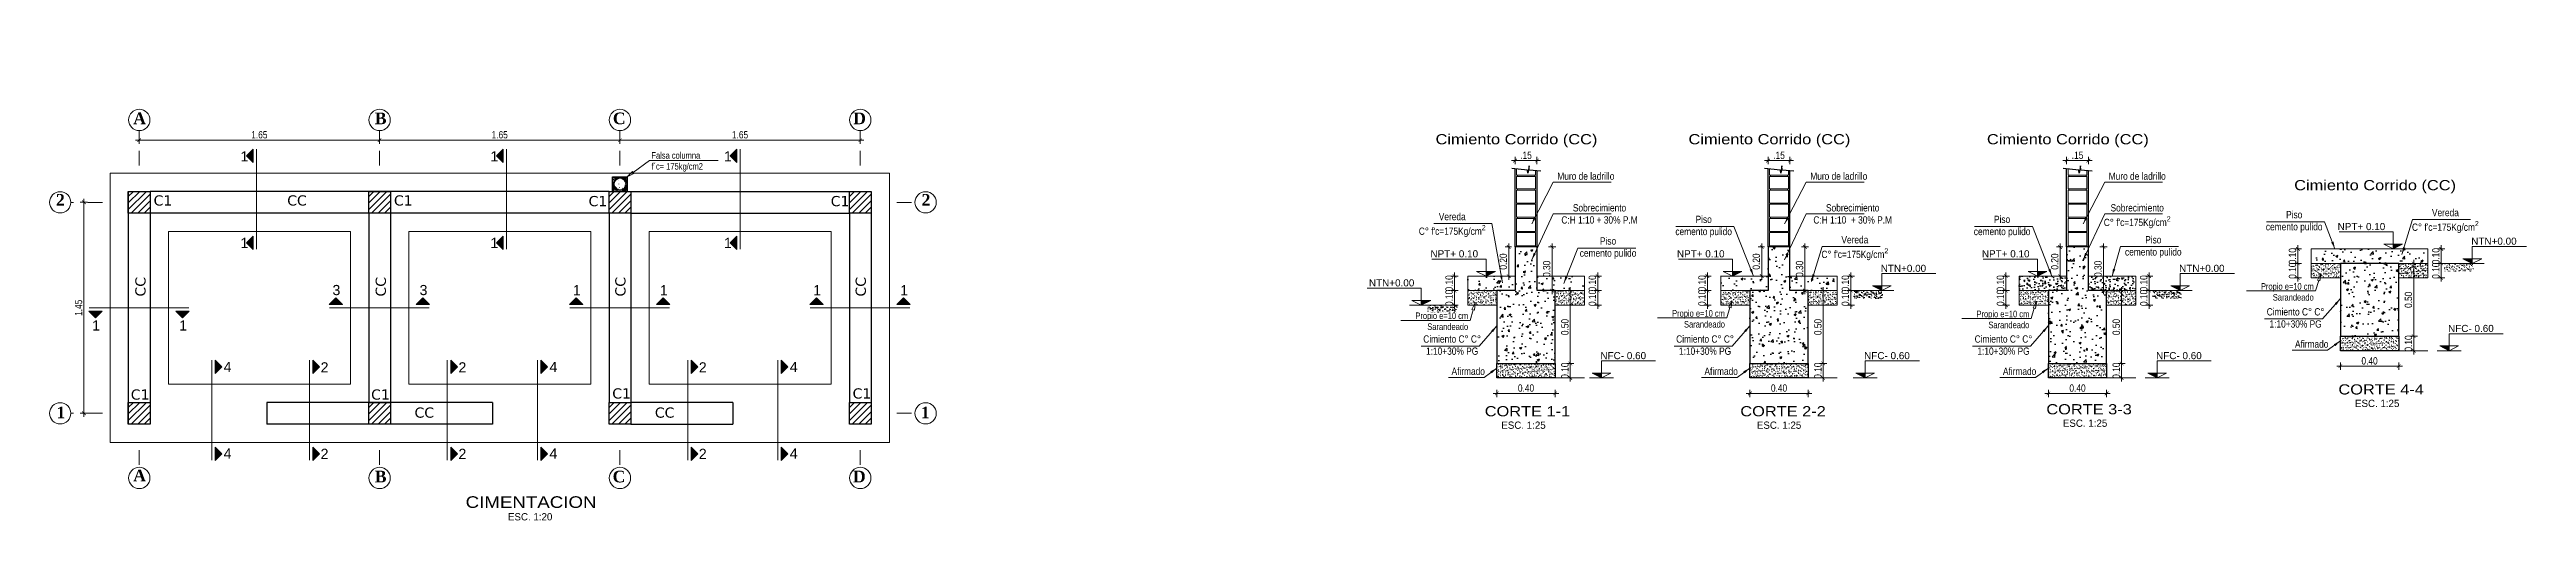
# Model space of a CAD drawing. Header units: metres. Extents: x 912 to 1393, y 476 to 584.
# Drawn here: x 1264.23 to 1281.24, y 499.92 to 503.16 of the extents above; entities that cross this region are included whole.
import ezdxf
from ezdxf import colors
from ezdxf.entities.mleader import LeaderData, LeaderLine
from ezdxf.math import Vec2, Vec3

# ---------------------------------------------------------------- set-up
doc = ezdxf.new("R2010")
doc.units = ezdxf.units.M
for name, pattern in [('ACAD_ISO04W100', [30, 24, -3, 0, -3]), ('DASHDOT', [1, 0.5, -0.25, 0, -0.25]), ('DASHDOTX2', [2, 1, -0.5, 0, -0.5]), ('HIDDEN2', [0.1875, 0.125, -0.0625])]:
    doc.linetypes.add(name, pattern=pattern)
for name, color, linetype, lineweight in [('-Achurado', 251, 'Continuous', 5), ('-Acotado', 251, 'Continuous', 5), ('A_Muros altos', 7, 'Continuous', 40), ('Cotas', 7, 'Continuous', 20), ('Desagüe', 155, 'Continuous', 40), ('Especificaciones', 7, 'Continuous', 20), ('FIC-2ES_COLUMNA', 152, 'Continuous', 30), ('FIC-2ES_CONCRETO 210', 251, 'Continuous', 30), ('FIC-2ES_TERRENO', 34, 'Continuous', 0), ('Muro Alto', 5, 'Continuous', 40), ('muros', 7, 'Continuous', 35), ('P 0.05', 7, 'Continuous', 13), ('pisos', 8, 'Continuous', 13), ('PL-020', 7, 'Continuous', 20), ('PL-03', 7, 'Continuous', 30), ('PL-04', 154, 'Continuous', 40), ('Textos', 7, 'Continuous', 30)]:
    doc.layers.add(name, color=color, linetype=linetype, lineweight=lineweight)
doc.layers.add('A_50_CotasExter', color=253, linetype='Continuous')
doc.layers.add('PL-05', color=7, linetype='Continuous')
doc.layers.add('FIC-2ES_LADRILLOS_', color=7, linetype='Continuous', lineweight=0, true_color=0xf57a00)
doc.layers.add('Observacioness', color=6, linetype='Continuous', plot=False)
doc.styles.add('-Arial Narrow', font='ARIALN.TTF')
doc.styles.add('ARIAL', font='arial.ttf')
doc.styles.add('ILICH', font='timesbd.ttf')
doc.styles.add('R80_50', font='verdanai.ttf', dxfattribs={"height": 0.065})
doc.styles.add('ROMANS', font='ARIALN.TTF')
doc.styles.add('sw 721', font='swissel.ttf')
doc.styles.add('TECHNICLIGHT', font='tel_____.pfb')
doc.dimstyles.new('corte 25', dxfattribs={"dimtxt": 0.05, "dimasz": 0.025, "dimexe": 0.025, "dimexo": 0.0125, "dimgap": 0.0125, "dimtad": 1, "dimzin": 4, "dimdsep": 46, "dimtxsty": 'ARIAL', "dimblk": 'ARCHTICK', "dimcen": 0.025, "dimdle": 0.025, "dimclrd": 256, "dimclre": 256, "dimclrt": 7, "dimadec": 0, "dimazin": 0, "dimtfac": 1, "dimtix": 1, "dimtmove": 0, "dimatfit": 3, "dimfxl": 0.1, "dimlwd": -1, "dimarcsym": 0})
doc.dimstyles.new('Esc 1_20n', dxfattribs={"dimscale": 0.02, "dimtxt": 2, "dimasz": 1, "dimexe": 1, "dimexo": 1, "dimgap": 0.45, "dimtad": 1, "dimtoh": 1, "dimzin": 3, "dimdsep": 46, "dimtxsty": '-Arial Narrow', "dimblk": 'ARCHTICK', "dimcen": 1, "dimdle": 1, "dimclrd": 252, "dimclre": 252, "dimclrt": 252, "dimadec": 0, "dimazin": 0, "dimtfac": 1, "dimtix": 1, "dimtmove": 1, "dimatfit": 2, "dimldrblk": 'ARCHTICK', "dimfxl": 1, "dimfxlon": 1, "dimtolj": 2, "dimlwd": 5, "dimlwe": 5, "dimarcsym": 0})
pattern_1 = [(45, (49.4894, -19.4837), (-2.245064, 2.245064), [])]
pattern_2 = [(50, (-0.51767, 0.18692), (0.145747735, -0.012751268), [0.01524, -0.16764]), (355, (-0.51767, 0.18692), (-0.028194737, 0.152845476), [0.012192, -0.134112467]), (100.451445, (-0.50553, 0.18586), (0.117552998, 0.140094202), [0.012952007, -0.142472196]), (46.1842, (-0.51767, 0.22756), (0.216863233, -0.033633862), [0.02286, -0.25146]), (96.635558, (-0.4996, 0.22476), (0.189923307, 0.1979409), [0.01942802, -0.213708487]), (351.184151, (-0.51767, 0.22756), (0.189923307, 0.1979409), [0.018287974, -0.201167786]), (21, (-0.49735, 0.2174), (0.121291513, -0.081812159), [0.01524, -0.16764]), (326, (-0.49735, 0.2174), (0.049441623, 0.147350373), [0.012192, -0.134112]), (71.451445, (-0.48724, 0.21058), (0.170733135, 0.065538215), [0.012952007, -0.14247195]), (37.5, (-0.51767, 0.18692), (0.0024708826, 0.067644031), [0, -0.1324864, 0, -0.136144, 0, -0.13462]), (7.5, (-0.51767, 0.18692), (0.05345573, 0.08014446), [0, -0.0776224, 0, -0.1294384, 0, -0.051308]), (327.5, (-0.562986, 0.18692), (0.1084724761, -0.0045829952), [0, -0.0508, 0, -0.158496, 0, -0.210312]), (317.5, (-0.58331, 0.18692), (0.118503345, 0.020341193), [0, -0.06604, 0, -0.1052576, 0, -0.149352])]
pattern_3 = [(37.5, (-0.517673, 0.186919), (-0.00080001565, 0.02447066187), [0, -0.019304, 0, -0.02159, 0, -0.0206375]), (7.5, (-0.517673, 0.18692), (0.02247616416, 0.035841255), [0, -0.010414, 0, -0.017399, 0, -0.0066675]), (327.5, (-0.533294, 0.18692), (0.0395496185, 7.185923e-05), [0, -0.00635, 0, -0.02286, 0, -0.029845]), (317.5, (-0.533294, 0.18692), (0.0381778226, 0.0111464662), [0, -0.003175, 0, -0.014986, 0, -0.017145])]
pattern_4 = [(37.5, (-0.210001, 0), (-0.00080001565, 0.02447066187), [0, -0.019304, 0, -0.02159, 0, -0.0206375]), (7.5, (-0.21, 0), (0.02247616416, 0.035841255), [0, -0.010414, 0, -0.017399, 0, -0.0066675]), (327.5, (-0.225622, 0), (0.0395496185, 7.185923e-05), [0, -0.00635, 0, -0.02286, 0, -0.029845]), (317.5, (-0.225622, 0), (0.0381778226, 0.0111464662), [0, -0.003175, 0, -0.014986, 0, -0.017145])]
pattern_5 = [(50, (74.589544, -0.39591), (0.0728738676, -0.0063756342), [0.00762, -0.08382]), (355, (74.58954, -0.39591), (-0.0140973686, 0.076422738), [0.006096, -0.0670562337]), (100.451445, (74.595616, -0.39644), (0.058776499, 0.0700471008), [0.0064760035, -0.071236098]), (46.1842, (74.58954, -0.37559), (0.1084316164, -0.016816931), [0.01143, -0.12573]), (96.635558, (74.59858, -0.37699), (0.094961654, 0.09897045), [0.009714009, -0.106854243]), (351.184151, (74.58954, -0.37559), (0.094961654, 0.09897045), [0.009143987, -0.100583893]), (21, (74.599704, -0.38067), (0.0606457565, -0.0409060793), [0.00762, -0.08382]), (326, (74.5997, -0.38067), (0.0247208113, 0.0736751864), [0.006096, -0.067056]), (71.451445, (74.60476, -0.384076), (0.0853665677, 0.0327691076), [0.0064760035, -0.071235975]), (37.5, (74.589544, -0.395907), (0.0012354413, 0.03382201555), [0, -0.0662432, 0, -0.068072, 0, -0.06731]), (7.5, (74.589544, -0.395907), (0.026727865, 0.0400722299), [0, -0.0388112, 0, -0.0647192, 0, -0.025654]), (327.5, (74.566887, -0.395907), (0.05423623807, -0.0022914976), [0, -0.0254, 0, -0.079248, 0, -0.105156]), (317.5, (74.556727, -0.395907), (0.0592516726, 0.0101705964), [0, -0.03302, 0, -0.0526288, 0, -0.074676])]
pattern_6 = [(50, (0.72083, 0), (0.145747735, -0.012751268), [0.01524, -0.16764]), (355, (0.72083, 0), (-0.028194737, 0.152845476), [0.012192, -0.134112467]), (100.451445, (0.73298, -0.00106), (0.117552998, 0.140094202), [0.012952007, -0.142472196]), (46.1842, (0.72083, 0.04064), (0.216863233, -0.033633862), [0.02286, -0.25146]), (96.635558, (0.7389, 0.03784), (0.189923307, 0.1979409), [0.01942802, -0.213708487]), (351.184151, (0.72083, 0.04064), (0.189923307, 0.1979409), [0.018287974, -0.201167786]), (21, (0.74115, 0.03048), (0.121291513, -0.081812159), [0.01524, -0.16764]), (326, (0.74115, 0.03048), (0.049441623, 0.147350373), [0.012192, -0.134112]), (71.451445, (0.75126, 0.02366), (0.170733135, 0.065538215), [0.012952007, -0.14247195]), (37.5, (0.72083, 0), (0.0024708826, 0.067644031), [0, -0.1324864, 0, -0.136144, 0, -0.13462]), (7.5, (0.72083, 0), (0.05345573, 0.08014446), [0, -0.0776224, 0, -0.1294384, 0, -0.051308]), (327.5, (0.67552, 0), (0.1084724761, -0.0045829952), [0, -0.0508, 0, -0.158496, 0, -0.210312]), (317.5, (0.6552, 0), (0.118503345, 0.020341193), [0, -0.06604, 0, -0.1052576, 0, -0.149352])]
pattern_7 = [(37.5, (0.720831, 0), (-0.00080001565, 0.02447066187), [0, -0.019304, 0, -0.02159, 0, -0.0206375]), (7.5, (0.72083, 0), (0.02247616416, 0.035841255), [0, -0.010414, 0, -0.017399, 0, -0.0066675]), (327.5, (0.70521, 0), (0.0395496185, 7.185923e-05), [0, -0.00635, 0, -0.02286, 0, -0.029845]), (317.5, (0.70521, 0), (0.0381778226, 0.0111464662), [0, -0.003175, 0, -0.014986, 0, -0.017145])]

msp = doc.modelspace()

# ---------------------------------------------------------------- texts
at = {"layer": 'Especificaciones', "linetype": 'ACAD_ISO04W100', "char_height": 0.07, "width": 0.162081, "attachment_point": 1, "style": 'R80_50'}
for s, insert in [('{\\fVerdana|b0|i0|c0|p34;C1}', (1264.949, 502.158)), ('{\\fVerdana|b0|i0|c0|p34;CC}', (1265.8664, 502.158)), ('{\\fVerdana|b0|i0|c0|p34;C1}', (1266.599, 502.158)), ('{\\fVerdana|b0|i0|c0|p34;C1}', (1267.9351, 502.1534)), ('{\\fVerdana|b0|i0|c0|p34;C1}', (1269.5977, 502.1534)), ('{\\fVerdana|b0|i0|c0|p34;C1}', (1264.7925, 500.8238)), ('{\\fVerdana|b0|i0|c0|p34;C1}', (1266.4425, 500.8238)), ('{\\fVerdana|b0|i0|c0|p34;C1}', (1268.0978, 500.8316)), ('{\\fVerdana|b0|i0|c0|p34;C1}', (1269.7478, 500.8316)), ('{\\fVerdana|b0|i0|c0|p34;CC}', (1266.7403, 500.6999)), ('{\\fVerdana|b0|i0|c0|p34;CC}', (1268.3903, 500.6999))]:
    msp.add_mtext(s, dxfattribs=dict(at, insert=insert))
at = {"layer": 'Especificaciones', "linetype": 'ACAD_ISO04W100', "char_height": 0.07, "width": 0.162081, "attachment_point": 1, "rotation": 90, "style": 'R80_50'}
for insert in [(1264.8235, 501.4624), (1266.4735, 501.4624), (1268.1186, 501.4624), (1269.7686, 501.4624)]:
    msp.add_mtext('{\\fVerdana|b0|i0|c0|p34;CC}', dxfattribs=dict(at, insert=insert))
at = {"layer": 'PL-03', "color": 250, "linetype": 'Continuous', "style": 'TECHNICLIGHT'}
for s, p in [('ESC. 1:25', (1278.0566, 500.567)), ('ESC. 1:25', (1280.0619, 500.7033)), ('ESC. 1:25', (1274.2012, 500.5534)), ('ESC. 1:25', (1275.9558, 500.5534)), ('ESC. 1:20', (1267.3818, 499.9238))]:
    msp.add_text(s, height=0.05, dxfattribs=at).set_placement(p)
at = {"layer": 'PL-03', "char_height": 0.05, "attachment_point": 2, "style": 'ROMANS'}
for s, insert, width in [('\\A1;Muro de ladrillo', (1274.7815, 502.3148), 0.500607), ('\\A1;Muro de ladrillo', (1276.5181, 502.3148), 0.500607), ('\\A1;Muro de ladrillo', (1278.5668, 502.3148), 0.500607), ("\\A1;Vereda \\PC° f'c=175Kg/cm{\\H0.7x;\\S2^ ;} ", (1273.8644, 502.0369), 0.514574), ('\\A1;Sobrecimiento\\PC:H 1:10 + 30% P.M ', (1274.8754, 502.0972), 1.002423), ('Piso \\Pcemento pulido', (1275.5905, 502.0178), 0.405235), ('\\A1;Sobrecimiento\\PC:H 1:10  + 30% P.M', (1276.6135, 502.0972), 0.691462), ('Piso \\Pcemento pulido', (1277.6392, 502.0178), 0.405235), ("\\A1;Sobrecimiento\\PC° f'c=175Kg/cm{\\H0.7x;\\S2^ ;} ", (1278.5668, 502.0972), 0.500607), ('Piso \\Pcemento pulido', (1279.6445, 502.0504), 0.405235), ("\\A1;Vereda \\PC° f'c=175Kg/cm{\\H0.7x;\\S2^ ;} ", (1280.6825, 502.0645), 0.514574), ('Piso \\Pcemento pulido', (1274.9341, 501.8694), 0.405235), ("\\A1;Vereda \\PC° f'c=175Kg/cm{\\H0.7x;\\S2^ ;} ", (1276.6285, 501.8776), 0.514574), ('\\A1;Piso\\Pcemento pulido', (1278.6773, 501.8776), 0.514574), ('Cimiento C° C°\\P1:10+30% PG', (1279.6541, 501.3824), 0.92797), ('Cimiento C° C°\\P1:10+30% PG', (1273.8636, 501.1955), 0.92797), ('Cimiento C° C°\\P1:10+30% PG', (1275.6001, 501.1955), 0.92797), ('Cimiento C° C°\\P1:10+30% PG', (1277.6489, 501.1955), 0.92797), ('Afirmado  ', (1279.7646, 501.1608), 0.482982), ('Afirmado  ', (1273.9741, 500.9739), 0.482982), ('Afirmado  ', (1275.7106, 500.9739), 0.482982), ('Afirmado  ', (1277.7594, 500.9739), 0.482982)]:
    msp.add_mtext(s, dxfattribs=dict(at, insert=insert, width=width))
at = {"layer": 'PL-05', "style": 'TECHNICLIGHT', "width": 1.2}
for s, height, p in [('Cimiento Corrido (CC)', 0.07, (1273.7498, 502.5087)), ('Cimiento Corrido (CC)', 0.07, (1275.4864, 502.5087)), ('Cimiento Corrido (CC)', 0.07, (1277.5351, 502.5087)), ('Cimiento Corrido (CC)', 0.07, (1279.6445, 502.193)), ('CORTE 4-4', 0.07, (1279.9482, 500.7892)), ('CORTE 1-1', 0.07, (1274.0875, 500.6393)), ('CORTE 2-2', 0.07, (1275.8421, 500.6393)), ('CORTE 3-3', 0.07, (1277.943, 500.6528)), ('CIMENTACION', 0.08, (1267.0911, 500.0097))]:
    msp.add_text(s, height=height, dxfattribs=at).set_placement(p)
at = {"layer": 'Textos', "ltscale": 1.6, "style": 'ILICH'}
for s, p in [('A', (1264.8093, 502.6469, 478.457)), ('B', (1266.4674, 502.6469, 478.457)), ('C', (1268.1021, 502.6469, 478.457)), ('D', (1269.7521, 502.6469, 478.457)), ('2', (1264.2788, 502.0872, 478.457)), ('2', (1270.2214, 502.0872, 478.457)), ('1', (1264.282, 500.6257, 478.457)), ('1', (1270.2166, 500.6257, 478.457)), ('A', (1264.8093, 500.1929, 478.457)), ('B', (1266.4674, 500.1853, 478.457)), ('C', (1268.1003, 500.1853, 478.457)), ('D', (1269.7503, 500.1853, 478.457))]:
    msp.add_text(s, height=0.08, dxfattribs=at).set_placement(p)
at = {"layer": 'Textos', "ltscale": 1.6, "char_height": 0.07, "width": 0.220858, "style": 'ILICH'}
for s, insert, attachment_point in [('{\\fArial|b0|i0|c0|p34;1}', (1265.5452, 502.4607), 1), ('{\\fArial|b0|i0|c0|p34;1}', (1267.261, 502.4607), 1), ('{\\fArial|b0|i0|c0|p34;1}', (1268.8644, 502.4607), 1), ('{\\fArial|b0|i0|c0|p34;1}', (1265.5452, 501.866), 1), ('{\\fArial|b0|i0|c0|p34;1}', (1267.261, 501.866), 1), ('{\\fArial|b0|i0|c0|p34;1}', (1268.8644, 501.866), 1), ('{\\fArial|b0|i0|c0|p34;3}', (1266.1769, 501.4711), 7), ('{\\fArial|b0|i0|c0|p34;3}', (1266.7747, 501.4711), 7), ('{\\fArial|b0|i0|c0|p34;1}', (1267.8269, 501.4711), 7), ('{\\fArial|b0|i0|c0|p34;1}', (1268.4247, 501.4711), 7), ('{\\fArial|b0|i0|c0|p34;1}', (1269.4769, 501.4711), 7), ('{\\fArial|b0|i0|c0|p34;1}', (1270.0747, 501.4711), 7), ('{\\fArial|b0|i0|c0|p34;1}', (1264.5269, 501.2988), 1), ('{\\fArial|b0|i0|c0|p34;1}', (1265.1247, 501.2988), 1), ('{\\fArial|b0|i0|c0|p34;4}', (1265.4838, 501.013), 3), ('{\\fArial|b0|i0|c0|p34;2}', (1266.1497, 501.0107), 3), ('{\\fArial|b0|i0|c0|p34;2}', (1267.0962, 501.0107), 3), ('{\\fArial|b0|i0|c0|p34;4}', (1267.7205, 501.013), 3), ('{\\fArial|b0|i0|c0|p34;2}', (1268.7462, 501.0107), 3), ('{\\fArial|b0|i0|c0|p34;4}', (1269.3705, 501.013), 3), ('{\\fArial|b0|i0|c0|p34;4}', (1265.4838, 500.4182), 3), ('{\\fArial|b0|i0|c0|p34;2}', (1266.1497, 500.416), 3), ('{\\fArial|b0|i0|c0|p34;2}', (1267.0962, 500.416), 3), ('{\\fArial|b0|i0|c0|p34;4}', (1267.7205, 500.4182), 3), ('{\\fArial|b0|i0|c0|p34;2}', (1268.7462, 500.416), 3), ('{\\fArial|b0|i0|c0|p34;4}', (1269.3705, 500.4182), 3)]:
    msp.add_mtext(s, dxfattribs=dict(at, insert=insert, attachment_point=attachment_point))

# ---------------------------------------------------------------- blocks, each defined once
blk = doc.blocks.new('_ArchTick')
at = {"layer": 'pisos', "color": 0, "const_width": 0.15}
blk.add_lwpolyline([(-0.5, -0.5), (0.5, 0.5)], dxfattribs=at)
blk = doc.blocks.new('*D339')
at = {"layer": 'A_50_CotasExter', "color": 252, "lineweight": 5, "transparency": 16777216}
for p, q in [((1264.825, 502.537), (1266.525, 502.537)), ((1264.85, 502.512), (1264.85, 502.562)), ((1266.5, 502.512), (1266.5, 502.562))]:
    blk.add_line(p, q, dxfattribs=at)
at = {"layer": 'DEFPOINTS', "color": 0, "lineweight": 20, "transparency": 16777216}
for p in [(1266.5, 502.537), (1264.85, 502.364), (1266.5, 502.364)]:
    blk.add_point(p, dxfattribs=at)
at = {"layer": 'A_50_CotasExter', "color": 252, "lineweight": 5, "transparency": 16777216, "xscale": 0.025, "yscale": 0.025, "zscale": 0.025, "rotation": 180}
blk.add_blockref('_ArchTick', (1264.85, 502.537), dxfattribs=at)
at = {"layer": 'A_50_CotasExter', "color": 252, "lineweight": 5, "transparency": 16777216, "xscale": 0.025, "yscale": 0.025, "zscale": 0.025}
blk.add_blockref('_ArchTick', (1266.5, 502.537), dxfattribs=at)
at = {"layer": 'A_50_CotasExter', "color": 252, "transparency": 16777216, "insert": (1265.675, 502.574), "char_height": 0.05, "attachment_point": 5, "style": '-Arial Narrow'}
blk.add_mtext('\\A2;1.65', dxfattribs=at)
blk = doc.blocks.new('*D338')
at = {"layer": 'A_50_CotasExter', "color": 252, "lineweight": 5, "transparency": 16777216}
for p, q in [((1264.496, 502.11), (1264.446, 502.11)), ((1264.471, 502.135), (1264.471, 500.635)), ((1264.496, 500.66), (1264.446, 500.66))]:
    blk.add_line(p, q, dxfattribs=at)
at = {"layer": 'DEFPOINTS', "color": 0, "lineweight": 20, "transparency": 16777216}
for p in [(1264.599, 502.11), (1264.471, 500.66), (1264.599, 500.66)]:
    blk.add_point(p, dxfattribs=at)
at = {"layer": 'A_50_CotasExter', "color": 252, "lineweight": 5, "transparency": 16777216, "xscale": 0.025, "yscale": 0.025, "zscale": 0.025}
for p, rotation in [((1264.471, 502.11), 90), ((1264.471, 500.66), 270)]:
    blk.add_blockref('_ArchTick', p, dxfattribs=dict(at, rotation=rotation))
at = {"layer": 'A_50_CotasExter', "color": 252, "transparency": 16777216, "insert": (1264.434, 501.385), "char_height": 0.05, "attachment_point": 5, "rotation": 90, "style": '-Arial Narrow'}
blk.add_mtext('\\A2;1.45', dxfattribs=at)
blk = doc.blocks.new('*D331')
at = {"layer": 'A_50_CotasExter', "color": 252, "lineweight": 5, "transparency": 16777216}
for p, q in [((1276.386, 501.003), (1276.436, 501.003)), ((1276.411, 501.003), (1276.411, 501.028)), ((1276.411, 500.903), (1276.411, 501.003)), ((1276.386, 500.903), (1276.436, 500.903)), ((1276.411, 500.903), (1276.411, 500.878))]:
    blk.add_line(p, q, dxfattribs=at)
at = {"layer": 'DEFPOINTS', "color": 0, "lineweight": 20, "transparency": 16777216}
for p in [(1276.308, 501.003), (1276.411, 501.003), (1276.308, 500.903)]:
    blk.add_point(p, dxfattribs=at)
at = {"layer": 'A_50_CotasExter', "color": 252, "lineweight": 5, "transparency": 16777216, "xscale": 0.025, "yscale": 0.025, "zscale": 0.025}
for p, rotation in [((1276.411, 501.003), 270), ((1276.411, 500.903), 90)]:
    blk.add_blockref('_ArchTick', p, dxfattribs=dict(at, rotation=rotation))
at = {"layer": 'A_50_CotasExter', "color": 252, "transparency": 16777216, "insert": (1276.375, 500.953), "char_height": 0.05, "attachment_point": 5, "rotation": 90, "style": '-Arial Narrow'}
blk.add_mtext('\\A2;0.10', dxfattribs=at)
blk = doc.blocks.new('*D330')
at = {"layer": 'A_50_CotasExter', "color": 252, "lineweight": 5, "transparency": 16777216}
for p, q in [((1276.386, 501.503), (1276.436, 501.503)), ((1276.411, 500.978), (1276.411, 501.528)), ((1276.386, 501.003), (1276.436, 501.003))]:
    blk.add_line(p, q, dxfattribs=at)
at = {"layer": 'DEFPOINTS', "color": 0, "lineweight": 20, "transparency": 16777216}
for p in [(1276.308, 501.503), (1276.411, 501.503), (1276.308, 501.003)]:
    blk.add_point(p, dxfattribs=at)
at = {"layer": 'A_50_CotasExter', "color": 252, "lineweight": 5, "transparency": 16777216, "xscale": 0.025, "yscale": 0.025, "zscale": 0.025}
for p, rotation in [((1276.411, 501.503), 90), ((1276.411, 501.003), 270)]:
    blk.add_blockref('_ArchTick', p, dxfattribs=dict(at, rotation=rotation))
at = {"layer": 'A_50_CotasExter', "color": 252, "transparency": 16777216, "insert": (1276.375, 501.253), "char_height": 0.05, "attachment_point": 5, "rotation": 90, "style": '-Arial Narrow'}
blk.add_mtext('\\A2;0.50', dxfattribs=at)
blk = doc.blocks.new('NPT-c2')
at = {"color": 0, "lineweight": 5}
for p, q in [((0, 0.361), (-1.15, 0.361)), ((-0.253, 0), (0.253, 0)), ((-0.2, 0.1), (0.2, 0.1)), ((0, 0), (-0.2, 0.1)), ((0, 0), (0, 0.361)), ((0, 0), (0.2, 0.1))]:
    blk.add_line(p, q, dxfattribs=at)
blk.add_solid([(0.2, 0.1), (0, 0.1), (0, 0)], dxfattribs=at)
at = {"style": 'ARIAL'}
blk.add_attdef('NPT%%P0.00', (-1.089, 0.48), '', height=0.15, dxfattribs=at)
blk = doc.blocks.new('*D93')
at = {"layer": 'A_50_CotasExter', "color": 252, "lineweight": 5, "transparency": 16777216}
for p, q in [((1276.208, 502.397), (1276.008, 502.397)), ((1276.033, 502.372), (1276.033, 502.422)), ((1276.183, 502.372), (1276.183, 502.422))]:
    blk.add_line(p, q, dxfattribs=at)
at = {"layer": 'DEFPOINTS', "color": 0, "lineweight": 20, "transparency": 16777216}
for p in [(1276.033, 502.397), (1276.033, 502.339), (1276.183, 502.326)]:
    blk.add_point(p, dxfattribs=at)
at = {"layer": 'A_50_CotasExter', "color": 252, "lineweight": 5, "transparency": 16777216, "xscale": 0.025, "yscale": 0.025, "zscale": 0.025, "rotation": 180}
blk.add_blockref('_ArchTick', (1276.033, 502.397), dxfattribs=at)
at = {"layer": 'A_50_CotasExter', "color": 252, "lineweight": 5, "transparency": 16777216, "xscale": 0.025, "yscale": 0.025, "zscale": 0.025}
blk.add_blockref('_ArchTick', (1276.183, 502.397), dxfattribs=at)
at = {"layer": 'A_50_CotasExter', "color": 252, "transparency": 16777216, "insert": (1276.108, 502.433), "char_height": 0.05, "attachment_point": 5, "style": '-Arial Narrow'}
blk.add_mtext('\\A2;.15', dxfattribs=at)
blk = doc.blocks.new('*D337')
at = {"layer": 'A_50_CotasExter', "color": 252, "lineweight": 5, "transparency": 16777216}
for p, q in [((1275.641, 501.503), (1275.591, 501.503)), ((1275.616, 501.503), (1275.616, 501.528)), ((1275.616, 501.403), (1275.616, 501.503)), ((1275.641, 501.403), (1275.591, 501.403)), ((1275.616, 501.403), (1275.616, 501.378))]:
    blk.add_line(p, q, dxfattribs=at)
at = {"layer": 'DEFPOINTS', "color": 0, "lineweight": 20, "transparency": 16777216}
for p in [(1275.616, 501.503), (1275.708, 501.503), (1275.708, 501.403)]:
    blk.add_point(p, dxfattribs=at)
at = {"layer": 'A_50_CotasExter', "color": 252, "lineweight": 5, "transparency": 16777216, "xscale": 0.025, "yscale": 0.025, "zscale": 0.025}
for p, rotation in [((1275.616, 501.503), 270), ((1275.616, 501.403), 90)]:
    blk.add_blockref('_ArchTick', p, dxfattribs=dict(at, rotation=rotation))
at = {"layer": 'A_50_CotasExter', "color": 252, "transparency": 16777216, "insert": (1275.579, 501.453), "char_height": 0.05, "attachment_point": 5, "rotation": 90, "style": '-Arial Narrow'}
blk.add_mtext('\\A2;0.10', dxfattribs=at)
blk = doc.blocks.new('*D336')
at = {"layer": 'A_50_CotasExter', "color": 252, "lineweight": 5, "transparency": 16777216}
for p, q in [((1275.641, 501.603), (1275.591, 501.603)), ((1275.641, 501.503), (1275.591, 501.503)), ((1275.616, 501.603), (1275.616, 501.628)), ((1275.616, 501.503), (1275.616, 501.603)), ((1275.616, 501.503), (1275.616, 501.478))]:
    blk.add_line(p, q, dxfattribs=at)
at = {"layer": 'DEFPOINTS', "color": 0, "lineweight": 20, "transparency": 16777216}
for p in [(1275.616, 501.603), (1275.708, 501.603), (1275.708, 501.503)]:
    blk.add_point(p, dxfattribs=at)
at = {"layer": 'A_50_CotasExter', "color": 252, "lineweight": 5, "transparency": 16777216, "xscale": 0.025, "yscale": 0.025, "zscale": 0.025}
for p, rotation in [((1275.616, 501.603), 270), ((1275.616, 501.503), 90)]:
    blk.add_blockref('_ArchTick', p, dxfattribs=dict(at, rotation=rotation))
at = {"layer": 'A_50_CotasExter', "color": 252, "transparency": 16777216, "insert": (1275.579, 501.553), "char_height": 0.05, "attachment_point": 5, "rotation": 90, "style": '-Arial Narrow'}
blk.add_mtext('\\A2;0.10', dxfattribs=at)
blk = doc.blocks.new('*D333')
at = {"layer": 'A_50_CotasExter', "color": 252, "lineweight": 5, "transparency": 16777216}
for p, q in [((1276.575, 501.503), (1276.625, 501.503)), ((1276.6, 501.503), (1276.6, 501.528)), ((1276.6, 501.403), (1276.6, 501.503)), ((1276.575, 501.403), (1276.625, 501.403)), ((1276.6, 501.403), (1276.6, 501.378))]:
    blk.add_line(p, q, dxfattribs=at)
at = {"layer": 'DEFPOINTS', "color": 0, "lineweight": 20, "transparency": 16777216}
for p in [(1276.508, 501.503), (1276.6, 501.503), (1276.508, 501.403)]:
    blk.add_point(p, dxfattribs=at)
at = {"layer": 'A_50_CotasExter', "color": 252, "lineweight": 5, "transparency": 16777216, "xscale": 0.025, "yscale": 0.025, "zscale": 0.025}
for p, rotation in [((1276.6, 501.503), 270), ((1276.6, 501.403), 90)]:
    blk.add_blockref('_ArchTick', p, dxfattribs=dict(at, rotation=rotation))
at = {"layer": 'A_50_CotasExter', "color": 252, "transparency": 16777216, "insert": (1276.563, 501.453), "char_height": 0.05, "attachment_point": 5, "rotation": 90, "style": '-Arial Narrow'}
blk.add_mtext('\\A2;0.10', dxfattribs=at)
blk = doc.blocks.new('*D332')
at = {"layer": 'A_50_CotasExter', "color": 252, "lineweight": 5, "transparency": 16777216}
for p, q in [((1276.575, 501.603), (1276.625, 501.603)), ((1276.575, 501.503), (1276.625, 501.503)), ((1276.6, 501.603), (1276.6, 501.628)), ((1276.6, 501.503), (1276.6, 501.603)), ((1276.6, 501.503), (1276.6, 501.478))]:
    blk.add_line(p, q, dxfattribs=at)
at = {"layer": 'DEFPOINTS', "color": 0, "lineweight": 20, "transparency": 16777216}
for p in [(1276.508, 501.603), (1276.508, 501.503), (1276.6, 501.603)]:
    blk.add_point(p, dxfattribs=at)
at = {"layer": 'A_50_CotasExter', "color": 252, "lineweight": 5, "transparency": 16777216, "xscale": 0.025, "yscale": 0.025, "zscale": 0.025}
for p, rotation in [((1276.6, 501.603), 270), ((1276.6, 501.503), 90)]:
    blk.add_blockref('_ArchTick', p, dxfattribs=dict(at, rotation=rotation))
at = {"layer": 'A_50_CotasExter', "color": 252, "transparency": 16777216, "insert": (1276.563, 501.553), "char_height": 0.05, "attachment_point": 5, "rotation": 90, "style": '-Arial Narrow'}
blk.add_mtext('\\A2;0.10', dxfattribs=at)
blk = doc.blocks.new('*D334')
at = {"layer": 'A_50_CotasExter', "color": 252, "lineweight": 5, "transparency": 16777216}
for p, q in [((1276.261, 501.803), (1276.311, 501.803)), ((1276.286, 501.478), (1276.286, 501.828)), ((1276.261, 501.503), (1276.311, 501.503))]:
    blk.add_line(p, q, dxfattribs=at)
at = {"layer": 'DEFPOINTS', "color": 0, "lineweight": 20, "transparency": 16777216}
for p in [(1276.183, 501.803), (1276.286, 501.803), (1276.183, 501.503)]:
    blk.add_point(p, dxfattribs=at)
at = {"layer": 'A_50_CotasExter', "color": 252, "lineweight": 5, "transparency": 16777216, "xscale": 0.025, "yscale": 0.025, "zscale": 0.025}
for p, rotation in [((1276.286, 501.803), 90), ((1276.286, 501.503), 270)]:
    blk.add_blockref('_ArchTick', p, dxfattribs=dict(at, rotation=rotation))
at = {"layer": 'A_50_CotasExter', "color": 252, "transparency": 16777216, "insert": (1276.249, 501.653), "char_height": 0.05, "attachment_point": 5, "rotation": 90, "style": '-Arial Narrow'}
blk.add_mtext('\\A2;0.30', dxfattribs=at)
blk = doc.blocks.new('*D335')
at = {"layer": 'A_50_CotasExter', "color": 252, "lineweight": 5, "transparency": 16777216}
for p, q in [((1276.008, 501.803), (1275.964, 501.803)), ((1275.989, 501.578), (1275.989, 501.828)), ((1276.008, 501.603), (1275.964, 501.603))]:
    blk.add_line(p, q, dxfattribs=at)
at = {"layer": 'DEFPOINTS', "color": 0, "lineweight": 20, "transparency": 16777216}
for p in [(1275.989, 501.803), (1276.033, 501.803), (1276.033, 501.603)]:
    blk.add_point(p, dxfattribs=at)
at = {"layer": 'A_50_CotasExter', "color": 252, "lineweight": 5, "transparency": 16777216, "xscale": 0.025, "yscale": 0.025, "zscale": 0.025}
for p, rotation in [((1275.989, 501.803), 90), ((1275.989, 501.603), 270)]:
    blk.add_blockref('_ArchTick', p, dxfattribs=dict(at, rotation=rotation))
at = {"layer": 'A_50_CotasExter', "color": 252, "transparency": 16777216, "insert": (1275.952, 501.703), "char_height": 0.05, "attachment_point": 5, "rotation": 90, "style": '-Arial Narrow'}
blk.add_mtext('\\A2;0.20', dxfattribs=at)
blk = doc.blocks.new('*D320')
at = {"layer": 'A_50_CotasExter', "color": 252, "lineweight": 5, "transparency": 16777216}
for p, q in [((1280.44, 501.19), (1280.49, 501.19)), ((1280.465, 501.19), (1280.465, 501.215)), ((1280.465, 501.09), (1280.465, 501.19)), ((1280.44, 501.09), (1280.49, 501.09)), ((1280.465, 501.09), (1280.465, 501.065))]:
    blk.add_line(p, q, dxfattribs=at)
at = {"layer": 'DEFPOINTS', "color": 0, "lineweight": 20, "transparency": 16777216}
for p in [(1280.362, 501.19), (1280.465, 501.19), (1280.362, 501.09)]:
    blk.add_point(p, dxfattribs=at)
at = {"layer": 'A_50_CotasExter', "color": 252, "lineweight": 5, "transparency": 16777216, "xscale": 0.025, "yscale": 0.025, "zscale": 0.025}
for p, rotation in [((1280.465, 501.19), 270), ((1280.465, 501.09), 90)]:
    blk.add_blockref('_ArchTick', p, dxfattribs=dict(at, rotation=rotation))
at = {"layer": 'A_50_CotasExter', "color": 252, "transparency": 16777216, "insert": (1280.429, 501.14), "char_height": 0.05, "attachment_point": 5, "rotation": 90, "style": '-Arial Narrow'}
blk.add_mtext('\\A2;0.10', dxfattribs=at)
blk = doc.blocks.new('*D315')
at = {"layer": 'A_50_CotasExter', "color": 252, "lineweight": 5, "transparency": 16777216}
for p, q in [((1280.44, 501.69), (1280.49, 501.69)), ((1280.465, 501.165), (1280.465, 501.715)), ((1280.44, 501.19), (1280.49, 501.19))]:
    blk.add_line(p, q, dxfattribs=at)
at = {"layer": 'DEFPOINTS', "color": 0, "lineweight": 20, "transparency": 16777216}
for p in [(1280.362, 501.69), (1280.465, 501.69), (1280.362, 501.19)]:
    blk.add_point(p, dxfattribs=at)
at = {"layer": 'A_50_CotasExter', "color": 252, "lineweight": 5, "transparency": 16777216, "xscale": 0.025, "yscale": 0.025, "zscale": 0.025}
for p, rotation in [((1280.465, 501.69), 90), ((1280.465, 501.19), 270)]:
    blk.add_blockref('_ArchTick', p, dxfattribs=dict(at, rotation=rotation))
at = {"layer": 'A_50_CotasExter', "color": 252, "transparency": 16777216, "insert": (1280.429, 501.44), "char_height": 0.05, "attachment_point": 5, "rotation": 90, "style": '-Arial Narrow'}
blk.add_mtext('\\A2;0.50', dxfattribs=at)
blk = doc.blocks.new('*D317')
at = {"layer": 'A_50_CotasExter', "color": 252, "lineweight": 5, "transparency": 16777216}
for p, q in [((1279.695, 501.69), (1279.645, 501.69)), ((1279.67, 501.69), (1279.67, 501.715)), ((1279.67, 501.59), (1279.67, 501.69)), ((1279.695, 501.59), (1279.645, 501.59)), ((1279.67, 501.59), (1279.67, 501.565))]:
    blk.add_line(p, q, dxfattribs=at)
at = {"layer": 'DEFPOINTS', "color": 0, "lineweight": 20, "transparency": 16777216}
for p in [(1279.67, 501.69), (1279.762, 501.69), (1279.762, 501.59)]:
    blk.add_point(p, dxfattribs=at)
at = {"layer": 'A_50_CotasExter', "color": 252, "lineweight": 5, "transparency": 16777216, "xscale": 0.025, "yscale": 0.025, "zscale": 0.025}
for p, rotation in [((1279.67, 501.69), 270), ((1279.67, 501.59), 90)]:
    blk.add_blockref('_ArchTick', p, dxfattribs=dict(at, rotation=rotation))
at = {"layer": 'A_50_CotasExter', "color": 252, "transparency": 16777216, "insert": (1279.633, 501.64), "char_height": 0.05, "attachment_point": 5, "rotation": 90, "style": '-Arial Narrow'}
blk.add_mtext('\\A2;0.10', dxfattribs=at)
blk = doc.blocks.new('*D316')
at = {"layer": 'A_50_CotasExter', "color": 252, "lineweight": 5, "transparency": 16777216}
for p, q in [((1279.67, 501.79), (1279.67, 501.815)), ((1279.695, 501.79), (1279.645, 501.79)), ((1279.695, 501.69), (1279.645, 501.69)), ((1279.67, 501.69), (1279.67, 501.79)), ((1279.67, 501.69), (1279.67, 501.665))]:
    blk.add_line(p, q, dxfattribs=at)
at = {"layer": 'DEFPOINTS', "color": 0, "lineweight": 20, "transparency": 16777216}
for p in [(1279.67, 501.79), (1279.762, 501.79), (1279.762, 501.69)]:
    blk.add_point(p, dxfattribs=at)
at = {"layer": 'A_50_CotasExter', "color": 252, "lineweight": 5, "transparency": 16777216, "xscale": 0.025, "yscale": 0.025, "zscale": 0.025}
for p, rotation in [((1279.67, 501.79), 270), ((1279.67, 501.69), 90)]:
    blk.add_blockref('_ArchTick', p, dxfattribs=dict(at, rotation=rotation))
at = {"layer": 'A_50_CotasExter', "color": 252, "transparency": 16777216, "insert": (1279.633, 501.74), "char_height": 0.05, "attachment_point": 5, "rotation": 90, "style": '-Arial Narrow'}
blk.add_mtext('\\A2;0.10', dxfattribs=at)
blk = doc.blocks.new('*D319')
at = {"layer": 'A_50_CotasExter', "color": 252, "lineweight": 5, "transparency": 16777216}
for p, q in [((1280.629, 501.69), (1280.679, 501.69)), ((1280.654, 501.69), (1280.654, 501.715)), ((1280.654, 501.59), (1280.654, 501.69)), ((1280.629, 501.59), (1280.679, 501.59)), ((1280.654, 501.59), (1280.654, 501.565))]:
    blk.add_line(p, q, dxfattribs=at)
at = {"layer": 'DEFPOINTS', "color": 0, "lineweight": 20, "transparency": 16777216}
for p in [(1280.562, 501.69), (1280.654, 501.69), (1280.562, 501.59)]:
    blk.add_point(p, dxfattribs=at)
at = {"layer": 'A_50_CotasExter', "color": 252, "lineweight": 5, "transparency": 16777216, "xscale": 0.025, "yscale": 0.025, "zscale": 0.025}
for p, rotation in [((1280.654, 501.69), 270), ((1280.654, 501.59), 90)]:
    blk.add_blockref('_ArchTick', p, dxfattribs=dict(at, rotation=rotation))
at = {"layer": 'A_50_CotasExter', "color": 252, "transparency": 16777216, "insert": (1280.617, 501.64), "char_height": 0.05, "attachment_point": 5, "rotation": 90, "style": '-Arial Narrow'}
blk.add_mtext('\\A2;0.10', dxfattribs=at)
blk = doc.blocks.new('*D318')
at = {"layer": 'A_50_CotasExter', "color": 252, "lineweight": 5, "transparency": 16777216}
for p, q in [((1280.654, 501.79), (1280.654, 501.815)), ((1280.629, 501.79), (1280.679, 501.79)), ((1280.629, 501.69), (1280.679, 501.69)), ((1280.654, 501.69), (1280.654, 501.79)), ((1280.654, 501.69), (1280.654, 501.665))]:
    blk.add_line(p, q, dxfattribs=at)
at = {"layer": 'DEFPOINTS', "color": 0, "lineweight": 20, "transparency": 16777216}
for p in [(1280.562, 501.79), (1280.562, 501.69), (1280.654, 501.79)]:
    blk.add_point(p, dxfattribs=at)
at = {"layer": 'A_50_CotasExter', "color": 252, "lineweight": 5, "transparency": 16777216, "xscale": 0.025, "yscale": 0.025, "zscale": 0.025}
for p, rotation in [((1280.654, 501.79), 270), ((1280.654, 501.69), 90)]:
    blk.add_blockref('_ArchTick', p, dxfattribs=dict(at, rotation=rotation))
at = {"layer": 'A_50_CotasExter', "color": 252, "transparency": 16777216, "insert": (1280.617, 501.74), "char_height": 0.05, "attachment_point": 5, "rotation": 90, "style": '-Arial Narrow'}
blk.add_mtext('\\A2;0.10', dxfattribs=at)
blk = doc.blocks.new('*D340')
at = {"layer": 'A_50_CotasExter', "color": 252, "lineweight": 5, "transparency": 16777216}
for p, q in [((1266.475, 502.537), (1268.175, 502.537)), ((1266.5, 502.512), (1266.5, 502.562)), ((1268.15, 502.512), (1268.15, 502.562))]:
    blk.add_line(p, q, dxfattribs=at)
at = {"layer": 'DEFPOINTS', "color": 0, "lineweight": 20, "transparency": 16777216}
for p in [(1268.15, 502.537), (1266.5, 502.364), (1268.15, 502.364)]:
    blk.add_point(p, dxfattribs=at)
at = {"layer": 'A_50_CotasExter', "color": 252, "lineweight": 5, "transparency": 16777216, "xscale": 0.025, "yscale": 0.025, "zscale": 0.025, "rotation": 180}
blk.add_blockref('_ArchTick', (1266.5, 502.537), dxfattribs=at)
at = {"layer": 'A_50_CotasExter', "color": 252, "lineweight": 5, "transparency": 16777216, "xscale": 0.025, "yscale": 0.025, "zscale": 0.025}
blk.add_blockref('_ArchTick', (1268.15, 502.537), dxfattribs=at)
at = {"layer": 'A_50_CotasExter', "color": 252, "transparency": 16777216, "insert": (1267.325, 502.574), "char_height": 0.05, "attachment_point": 5, "style": '-Arial Narrow'}
blk.add_mtext('\\A2;1.65', dxfattribs=at)
blk = doc.blocks.new('*D323')
at = {"layer": 'A_50_CotasExter', "color": 252, "lineweight": 5, "transparency": 16777216}
for p, q in [((1278.435, 501.003), (1278.485, 501.003)), ((1278.46, 501.003), (1278.46, 501.028)), ((1278.46, 500.903), (1278.46, 501.003)), ((1278.435, 500.903), (1278.485, 500.903)), ((1278.46, 500.903), (1278.46, 500.878))]:
    blk.add_line(p, q, dxfattribs=at)
at = {"layer": 'DEFPOINTS', "color": 0, "lineweight": 20, "transparency": 16777216}
for p in [(1278.357, 501.003), (1278.46, 501.003), (1278.357, 500.903)]:
    blk.add_point(p, dxfattribs=at)
at = {"layer": 'A_50_CotasExter', "color": 252, "lineweight": 5, "transparency": 16777216, "xscale": 0.025, "yscale": 0.025, "zscale": 0.025}
for p, rotation in [((1278.46, 501.003), 270), ((1278.46, 500.903), 90)]:
    blk.add_blockref('_ArchTick', p, dxfattribs=dict(at, rotation=rotation))
at = {"layer": 'A_50_CotasExter', "color": 252, "transparency": 16777216, "insert": (1278.423, 500.953), "char_height": 0.05, "attachment_point": 5, "rotation": 90, "style": '-Arial Narrow'}
blk.add_mtext('\\A2;0.10', dxfattribs=at)
blk = doc.blocks.new('*D322')
at = {"layer": 'A_50_CotasExter', "color": 252, "lineweight": 5, "transparency": 16777216}
for p, q in [((1278.435, 501.503), (1278.485, 501.503)), ((1278.46, 500.978), (1278.46, 501.528)), ((1278.435, 501.003), (1278.485, 501.003))]:
    blk.add_line(p, q, dxfattribs=at)
at = {"layer": 'DEFPOINTS', "color": 0, "lineweight": 20, "transparency": 16777216}
for p in [(1278.357, 501.503), (1278.46, 501.503), (1278.357, 501.003)]:
    blk.add_point(p, dxfattribs=at)
at = {"layer": 'A_50_CotasExter', "color": 252, "lineweight": 5, "transparency": 16777216, "xscale": 0.025, "yscale": 0.025, "zscale": 0.025}
for p, rotation in [((1278.46, 501.503), 90), ((1278.46, 501.003), 270)]:
    blk.add_blockref('_ArchTick', p, dxfattribs=dict(at, rotation=rotation))
at = {"layer": 'A_50_CotasExter', "color": 252, "transparency": 16777216, "insert": (1278.423, 501.253), "char_height": 0.05, "attachment_point": 5, "rotation": 90, "style": '-Arial Narrow'}
blk.add_mtext('\\A2;0.50', dxfattribs=at)
blk = doc.blocks.new('*D103')
at = {"layer": 'A_50_CotasExter', "color": 252, "lineweight": 5, "transparency": 16777216}
for p, q in [((1278.257, 502.397), (1278.057, 502.397)), ((1278.082, 502.372), (1278.082, 502.422)), ((1278.232, 502.372), (1278.232, 502.422))]:
    blk.add_line(p, q, dxfattribs=at)
at = {"layer": 'DEFPOINTS', "color": 0, "lineweight": 20, "transparency": 16777216}
for p in [(1278.082, 502.397), (1278.082, 502.339), (1278.232, 502.326)]:
    blk.add_point(p, dxfattribs=at)
at = {"layer": 'A_50_CotasExter', "color": 252, "lineweight": 5, "transparency": 16777216, "xscale": 0.025, "yscale": 0.025, "zscale": 0.025, "rotation": 180}
blk.add_blockref('_ArchTick', (1278.082, 502.397), dxfattribs=at)
at = {"layer": 'A_50_CotasExter', "color": 252, "lineweight": 5, "transparency": 16777216, "xscale": 0.025, "yscale": 0.025, "zscale": 0.025}
blk.add_blockref('_ArchTick', (1278.232, 502.397), dxfattribs=at)
at = {"layer": 'A_50_CotasExter', "color": 252, "transparency": 16777216, "insert": (1278.157, 502.433), "char_height": 0.05, "attachment_point": 5, "style": '-Arial Narrow'}
blk.add_mtext('\\A2;.15', dxfattribs=at)
blk = doc.blocks.new('*D329')
at = {"layer": 'A_50_CotasExter', "color": 252, "lineweight": 5, "transparency": 16777216}
for p, q in [((1277.69, 501.503), (1277.64, 501.503)), ((1277.665, 501.503), (1277.665, 501.528)), ((1277.665, 501.403), (1277.665, 501.503)), ((1277.69, 501.403), (1277.64, 501.403)), ((1277.665, 501.403), (1277.665, 501.378))]:
    blk.add_line(p, q, dxfattribs=at)
at = {"layer": 'DEFPOINTS', "color": 0, "lineweight": 20, "transparency": 16777216}
for p in [(1277.665, 501.503), (1277.757, 501.503), (1277.757, 501.403)]:
    blk.add_point(p, dxfattribs=at)
at = {"layer": 'A_50_CotasExter', "color": 252, "lineweight": 5, "transparency": 16777216, "xscale": 0.025, "yscale": 0.025, "zscale": 0.025}
for p, rotation in [((1277.665, 501.503), 270), ((1277.665, 501.403), 90)]:
    blk.add_blockref('_ArchTick', p, dxfattribs=dict(at, rotation=rotation))
at = {"layer": 'A_50_CotasExter', "color": 252, "transparency": 16777216, "insert": (1277.628, 501.453), "char_height": 0.05, "attachment_point": 5, "rotation": 90, "style": '-Arial Narrow'}
blk.add_mtext('\\A2;0.10', dxfattribs=at)
blk = doc.blocks.new('*D328')
at = {"layer": 'A_50_CotasExter', "color": 252, "lineweight": 5, "transparency": 16777216}
for p, q in [((1277.69, 501.603), (1277.64, 501.603)), ((1277.69, 501.503), (1277.64, 501.503)), ((1277.665, 501.603), (1277.665, 501.628)), ((1277.665, 501.503), (1277.665, 501.603)), ((1277.665, 501.503), (1277.665, 501.478))]:
    blk.add_line(p, q, dxfattribs=at)
at = {"layer": 'DEFPOINTS', "color": 0, "lineweight": 20, "transparency": 16777216}
for p in [(1277.665, 501.603), (1277.757, 501.603), (1277.757, 501.503)]:
    blk.add_point(p, dxfattribs=at)
at = {"layer": 'A_50_CotasExter', "color": 252, "lineweight": 5, "transparency": 16777216, "xscale": 0.025, "yscale": 0.025, "zscale": 0.025}
for p, rotation in [((1277.665, 501.603), 270), ((1277.665, 501.503), 90)]:
    blk.add_blockref('_ArchTick', p, dxfattribs=dict(at, rotation=rotation))
at = {"layer": 'A_50_CotasExter', "color": 252, "transparency": 16777216, "insert": (1277.628, 501.553), "char_height": 0.05, "attachment_point": 5, "rotation": 90, "style": '-Arial Narrow'}
blk.add_mtext('\\A2;0.10', dxfattribs=at)
blk = doc.blocks.new('*D324')
at = {"layer": 'A_50_CotasExter', "color": 252, "lineweight": 5, "transparency": 16777216}
for p, q in [((1278.623, 501.503), (1278.673, 501.503)), ((1278.648, 501.503), (1278.648, 501.528)), ((1278.648, 501.403), (1278.648, 501.503)), ((1278.623, 501.403), (1278.673, 501.403)), ((1278.648, 501.403), (1278.648, 501.378))]:
    blk.add_line(p, q, dxfattribs=at)
at = {"layer": 'DEFPOINTS', "color": 0, "lineweight": 20, "transparency": 16777216}
for p in [(1278.557, 501.503), (1278.648, 501.503), (1278.557, 501.403)]:
    blk.add_point(p, dxfattribs=at)
at = {"layer": 'A_50_CotasExter', "color": 252, "lineweight": 5, "transparency": 16777216, "xscale": 0.025, "yscale": 0.025, "zscale": 0.025}
for p, rotation in [((1278.648, 501.503), 270), ((1278.648, 501.403), 90)]:
    blk.add_blockref('_ArchTick', p, dxfattribs=dict(at, rotation=rotation))
at = {"layer": 'A_50_CotasExter', "color": 252, "transparency": 16777216, "insert": (1278.612, 501.453), "char_height": 0.05, "attachment_point": 5, "rotation": 90, "style": '-Arial Narrow'}
blk.add_mtext('\\A2;0.10', dxfattribs=at)
blk = doc.blocks.new('*D325')
at = {"layer": 'A_50_CotasExter', "color": 252, "lineweight": 5, "transparency": 16777216}
for p, q in [((1278.623, 501.603), (1278.673, 501.603)), ((1278.623, 501.503), (1278.673, 501.503)), ((1278.648, 501.603), (1278.648, 501.628)), ((1278.648, 501.503), (1278.648, 501.603)), ((1278.648, 501.503), (1278.648, 501.478))]:
    blk.add_line(p, q, dxfattribs=at)
at = {"layer": 'DEFPOINTS', "color": 0, "lineweight": 20, "transparency": 16777216}
for p in [(1278.557, 501.603), (1278.557, 501.503), (1278.648, 501.603)]:
    blk.add_point(p, dxfattribs=at)
at = {"layer": 'A_50_CotasExter', "color": 252, "lineweight": 5, "transparency": 16777216, "xscale": 0.025, "yscale": 0.025, "zscale": 0.025}
for p, rotation in [((1278.648, 501.603), 270), ((1278.648, 501.503), 90)]:
    blk.add_blockref('_ArchTick', p, dxfattribs=dict(at, rotation=rotation))
at = {"layer": 'A_50_CotasExter', "color": 252, "transparency": 16777216, "insert": (1278.612, 501.553), "char_height": 0.05, "attachment_point": 5, "rotation": 90, "style": '-Arial Narrow'}
blk.add_mtext('\\A2;0.10', dxfattribs=at)
blk = doc.blocks.new('*D326')
at = {"layer": 'A_50_CotasExter', "color": 252, "lineweight": 5, "transparency": 16777216}
for p, q in [((1278.31, 501.803), (1278.36, 501.803)), ((1278.335, 501.478), (1278.335, 501.828)), ((1278.31, 501.503), (1278.36, 501.503))]:
    blk.add_line(p, q, dxfattribs=at)
at = {"layer": 'DEFPOINTS', "color": 0, "lineweight": 20, "transparency": 16777216}
for p in [(1278.232, 501.803), (1278.335, 501.803), (1278.232, 501.503)]:
    blk.add_point(p, dxfattribs=at)
at = {"layer": 'A_50_CotasExter', "color": 252, "lineweight": 5, "transparency": 16777216, "xscale": 0.025, "yscale": 0.025, "zscale": 0.025}
for p, rotation in [((1278.335, 501.803), 90), ((1278.335, 501.503), 270)]:
    blk.add_blockref('_ArchTick', p, dxfattribs=dict(at, rotation=rotation))
at = {"layer": 'A_50_CotasExter', "color": 252, "transparency": 16777216, "insert": (1278.298, 501.653), "char_height": 0.05, "attachment_point": 5, "rotation": 90, "style": '-Arial Narrow'}
blk.add_mtext('\\A2;0.30', dxfattribs=at)
blk = doc.blocks.new('*D327')
at = {"layer": 'A_50_CotasExter', "color": 252, "lineweight": 5, "transparency": 16777216}
for p, q in [((1278.057, 501.803), (1278.012, 501.803)), ((1278.037, 501.578), (1278.037, 501.828)), ((1278.057, 501.603), (1278.012, 501.603))]:
    blk.add_line(p, q, dxfattribs=at)
at = {"layer": 'DEFPOINTS', "color": 0, "lineweight": 20, "transparency": 16777216}
for p in [(1278.037, 501.803), (1278.082, 501.803), (1278.082, 501.603)]:
    blk.add_point(p, dxfattribs=at)
at = {"layer": 'A_50_CotasExter', "color": 252, "lineweight": 5, "transparency": 16777216, "xscale": 0.025, "yscale": 0.025, "zscale": 0.025}
for p, rotation in [((1278.037, 501.803), 90), ((1278.037, 501.603), 270)]:
    blk.add_blockref('_ArchTick', p, dxfattribs=dict(at, rotation=rotation))
at = {"layer": 'A_50_CotasExter', "color": 252, "transparency": 16777216, "insert": (1278.001, 501.703), "char_height": 0.05, "attachment_point": 5, "rotation": 90, "style": '-Arial Narrow'}
blk.add_mtext('\\A2;0.20', dxfattribs=at)
blk = doc.blocks.new('*D104')
at = {"layer": 'A_50_CotasExter', "color": 252, "lineweight": 5, "transparency": 16777216}
for p, q in [((1275.883, 500.797), (1276.333, 500.797)), ((1275.908, 500.822), (1275.908, 500.772)), ((1276.308, 500.822), (1276.308, 500.772))]:
    blk.add_line(p, q, dxfattribs=at)
at = {"layer": 'DEFPOINTS', "color": 0, "lineweight": 20, "transparency": 16777216}
for p in [(1275.908, 500.903), (1276.308, 500.903), (1276.308, 500.797)]:
    blk.add_point(p, dxfattribs=at)
at = {"layer": 'A_50_CotasExter', "color": 252, "lineweight": 5, "transparency": 16777216, "xscale": 0.025, "yscale": 0.025, "zscale": 0.025}
for p, rotation in [((1275.908, 500.797), 179.9988359742673), ((1276.308, 500.797), 359.9988359742672)]:
    blk.add_blockref('_ArchTick', p, dxfattribs=dict(at, rotation=rotation))
at = {"layer": 'A_50_CotasExter', "color": 252, "transparency": 16777216, "insert": (1276.108, 500.833), "char_height": 0.05, "attachment_point": 5, "rotation": 359.9988, "style": '-Arial Narrow'}
blk.add_mtext('\\A2;0.40', dxfattribs=at)
blk = doc.blocks.new('*D105')
at = {"layer": 'A_50_CotasExter', "color": 252, "lineweight": 5, "transparency": 16777216}
for p, q in [((1277.932, 500.797), (1278.382, 500.797)), ((1277.957, 500.822), (1277.957, 500.772)), ((1278.357, 500.822), (1278.357, 500.772))]:
    blk.add_line(p, q, dxfattribs=at)
at = {"layer": 'DEFPOINTS', "color": 0, "lineweight": 20, "transparency": 16777216}
for p in [(1277.957, 500.903), (1278.357, 500.903), (1278.357, 500.797)]:
    blk.add_point(p, dxfattribs=at)
at = {"layer": 'A_50_CotasExter', "color": 252, "lineweight": 5, "transparency": 16777216, "xscale": 0.025, "yscale": 0.025, "zscale": 0.025}
for p, rotation in [((1277.957, 500.797), 179.9988359742673), ((1278.357, 500.797), 359.9988359742672)]:
    blk.add_blockref('_ArchTick', p, dxfattribs=dict(at, rotation=rotation))
at = {"layer": 'A_50_CotasExter', "color": 252, "transparency": 16777216, "insert": (1278.157, 500.833), "char_height": 0.05, "attachment_point": 5, "rotation": 359.9988, "style": '-Arial Narrow'}
blk.add_mtext('\\A2;0.40', dxfattribs=at)
blk = doc.blocks.new('*D321')
at = {"layer": 'A_50_CotasExter', "color": 252, "lineweight": 5, "transparency": 16777216}
for p, q in [((1279.937, 500.984), (1280.387, 500.984)), ((1279.962, 501.009), (1279.962, 500.959)), ((1280.362, 501.009), (1280.362, 500.959))]:
    blk.add_line(p, q, dxfattribs=at)
at = {"layer": 'DEFPOINTS', "color": 0, "lineweight": 20, "transparency": 16777216}
for p in [(1279.962, 501.09), (1280.362, 501.09), (1280.362, 500.984)]:
    blk.add_point(p, dxfattribs=at)
at = {"layer": 'A_50_CotasExter', "color": 252, "lineweight": 5, "transparency": 16777216, "xscale": 0.025, "yscale": 0.025, "zscale": 0.025}
for p, rotation in [((1279.962, 500.984), 179.9988359742673), ((1280.362, 500.984), 359.9988359742672)]:
    blk.add_blockref('_ArchTick', p, dxfattribs=dict(at, rotation=rotation))
at = {"layer": 'A_50_CotasExter', "color": 252, "transparency": 16777216, "insert": (1280.162, 501.02), "char_height": 0.05, "attachment_point": 5, "rotation": 359.9988, "style": '-Arial Narrow'}
blk.add_mtext('\\A2;0.40', dxfattribs=at)
blk = doc.blocks.new('*D341')
at = {"layer": 'A_50_CotasExter', "color": 252, "lineweight": 5, "transparency": 16777216}
for p, q in [((1268.125, 502.537), (1269.825, 502.537)), ((1268.15, 502.512), (1268.15, 502.562)), ((1269.8, 502.512), (1269.8, 502.562))]:
    blk.add_line(p, q, dxfattribs=at)
at = {"layer": 'DEFPOINTS', "color": 0, "lineweight": 20, "transparency": 16777216}
for p in [(1269.8, 502.537), (1268.15, 502.364), (1269.8, 502.364)]:
    blk.add_point(p, dxfattribs=at)
at = {"layer": 'A_50_CotasExter', "color": 252, "lineweight": 5, "transparency": 16777216, "xscale": 0.025, "yscale": 0.025, "zscale": 0.025, "rotation": 180}
blk.add_blockref('_ArchTick', (1268.15, 502.537), dxfattribs=at)
at = {"layer": 'A_50_CotasExter', "color": 252, "lineweight": 5, "transparency": 16777216, "xscale": 0.025, "yscale": 0.025, "zscale": 0.025}
blk.add_blockref('_ArchTick', (1269.8, 502.537), dxfattribs=at)
at = {"layer": 'A_50_CotasExter', "color": 252, "transparency": 16777216, "insert": (1268.975, 502.574), "char_height": 0.05, "attachment_point": 5, "style": '-Arial Narrow'}
blk.add_mtext('\\A2;1.65', dxfattribs=at)
blk = doc.blocks.new('*D349')
at = {"layer": 'A_50_CotasExter', "color": 252, "lineweight": 5, "transparency": 16777216}
for p, q in [((1274.65, 501.003), (1274.7, 501.003)), ((1274.675, 501.003), (1274.675, 501.028)), ((1274.675, 500.903), (1274.675, 501.003)), ((1274.65, 500.903), (1274.7, 500.903)), ((1274.675, 500.903), (1274.675, 500.878))]:
    blk.add_line(p, q, dxfattribs=at)
at = {"layer": 'DEFPOINTS', "color": 0, "lineweight": 20, "transparency": 16777216}
for p in [(1274.571, 501.003), (1274.675, 501.003), (1274.571, 500.903)]:
    blk.add_point(p, dxfattribs=at)
at = {"layer": 'A_50_CotasExter', "color": 252, "lineweight": 5, "transparency": 16777216, "xscale": 0.025, "yscale": 0.025, "zscale": 0.025}
for p, rotation in [((1274.675, 501.003), 270), ((1274.675, 500.903), 90)]:
    blk.add_blockref('_ArchTick', p, dxfattribs=dict(at, rotation=rotation))
at = {"layer": 'A_50_CotasExter', "color": 252, "transparency": 16777216, "insert": (1274.638, 500.953), "char_height": 0.05, "attachment_point": 5, "rotation": 90, "style": '-Arial Narrow'}
blk.add_mtext('\\A2;0.10', dxfattribs=at)
blk = doc.blocks.new('*D348')
at = {"layer": 'A_50_CotasExter', "color": 252, "lineweight": 5, "transparency": 16777216}
for p, q in [((1274.65, 501.503), (1274.7, 501.503)), ((1274.675, 500.978), (1274.675, 501.528)), ((1274.65, 501.003), (1274.7, 501.003))]:
    blk.add_line(p, q, dxfattribs=at)
at = {"layer": 'DEFPOINTS', "color": 0, "lineweight": 20, "transparency": 16777216}
for p in [(1274.571, 501.503), (1274.675, 501.503), (1274.571, 501.003)]:
    blk.add_point(p, dxfattribs=at)
at = {"layer": 'A_50_CotasExter', "color": 252, "lineweight": 5, "transparency": 16777216, "xscale": 0.025, "yscale": 0.025, "zscale": 0.025}
for p, rotation in [((1274.675, 501.503), 90), ((1274.675, 501.003), 270)]:
    blk.add_blockref('_ArchTick', p, dxfattribs=dict(at, rotation=rotation))
at = {"layer": 'A_50_CotasExter', "color": 252, "transparency": 16777216, "insert": (1274.638, 501.253), "char_height": 0.05, "attachment_point": 5, "rotation": 90, "style": '-Arial Narrow'}
blk.add_mtext('\\A2;0.50', dxfattribs=at)
blk = doc.blocks.new('*D106')
at = {"layer": 'A_50_CotasExter', "color": 252, "lineweight": 5, "transparency": 16777216}
for p, q in [((1274.471, 502.397), (1274.271, 502.397)), ((1274.296, 502.372), (1274.296, 502.422)), ((1274.446, 502.372), (1274.446, 502.422))]:
    blk.add_line(p, q, dxfattribs=at)
at = {"layer": 'DEFPOINTS', "color": 0, "lineweight": 20, "transparency": 16777216}
for p in [(1274.296, 502.397), (1274.296, 502.339), (1274.446, 502.326)]:
    blk.add_point(p, dxfattribs=at)
at = {"layer": 'A_50_CotasExter', "color": 252, "lineweight": 5, "transparency": 16777216, "xscale": 0.025, "yscale": 0.025, "zscale": 0.025, "rotation": 180}
blk.add_blockref('_ArchTick', (1274.296, 502.397), dxfattribs=at)
at = {"layer": 'A_50_CotasExter', "color": 252, "lineweight": 5, "transparency": 16777216, "xscale": 0.025, "yscale": 0.025, "zscale": 0.025}
blk.add_blockref('_ArchTick', (1274.446, 502.397), dxfattribs=at)
at = {"layer": 'A_50_CotasExter', "color": 252, "transparency": 16777216, "insert": (1274.371, 502.433), "char_height": 0.05, "attachment_point": 5, "style": '-Arial Narrow'}
blk.add_mtext('\\A2;.15', dxfattribs=at)
blk = doc.blocks.new('*D343')
at = {"layer": 'A_50_CotasExter', "color": 252, "lineweight": 5, "transparency": 16777216}
for p, q in [((1273.905, 501.503), (1273.855, 501.503)), ((1273.88, 501.503), (1273.88, 501.528)), ((1273.88, 501.403), (1273.88, 501.503)), ((1273.905, 501.403), (1273.855, 501.403)), ((1273.88, 501.403), (1273.88, 501.378))]:
    blk.add_line(p, q, dxfattribs=at)
at = {"layer": 'DEFPOINTS', "color": 0, "lineweight": 20, "transparency": 16777216}
for p in [(1273.88, 501.503), (1273.971, 501.503), (1273.971, 501.403)]:
    blk.add_point(p, dxfattribs=at)
at = {"layer": 'A_50_CotasExter', "color": 252, "lineweight": 5, "transparency": 16777216, "xscale": 0.025, "yscale": 0.025, "zscale": 0.025}
for p, rotation in [((1273.88, 501.503), 270), ((1273.88, 501.403), 90)]:
    blk.add_blockref('_ArchTick', p, dxfattribs=dict(at, rotation=rotation))
at = {"layer": 'A_50_CotasExter', "color": 252, "transparency": 16777216, "insert": (1273.843, 501.453), "char_height": 0.05, "attachment_point": 5, "rotation": 90, "style": '-Arial Narrow'}
blk.add_mtext('\\A2;0.10', dxfattribs=at)
blk = doc.blocks.new('*D342')
at = {"layer": 'A_50_CotasExter', "color": 252, "lineweight": 5, "transparency": 16777216}
for p, q in [((1273.905, 501.603), (1273.855, 501.603)), ((1273.905, 501.503), (1273.855, 501.503)), ((1273.88, 501.603), (1273.88, 501.628)), ((1273.88, 501.503), (1273.88, 501.603)), ((1273.88, 501.503), (1273.88, 501.478))]:
    blk.add_line(p, q, dxfattribs=at)
at = {"layer": 'DEFPOINTS', "color": 0, "lineweight": 20, "transparency": 16777216}
for p in [(1273.88, 501.603), (1273.971, 501.603), (1273.971, 501.503)]:
    blk.add_point(p, dxfattribs=at)
at = {"layer": 'A_50_CotasExter', "color": 252, "lineweight": 5, "transparency": 16777216, "xscale": 0.025, "yscale": 0.025, "zscale": 0.025}
for p, rotation in [((1273.88, 501.603), 270), ((1273.88, 501.503), 90)]:
    blk.add_blockref('_ArchTick', p, dxfattribs=dict(at, rotation=rotation))
at = {"layer": 'A_50_CotasExter', "color": 252, "transparency": 16777216, "insert": (1273.843, 501.553), "char_height": 0.05, "attachment_point": 5, "rotation": 90, "style": '-Arial Narrow'}
blk.add_mtext('\\A2;0.10', dxfattribs=at)
blk = doc.blocks.new('*D346')
at = {"layer": 'A_50_CotasExter', "color": 252, "lineweight": 5, "transparency": 16777216}
for p, q in [((1274.838, 501.503), (1274.888, 501.503)), ((1274.863, 501.503), (1274.863, 501.528)), ((1274.863, 501.403), (1274.863, 501.503)), ((1274.838, 501.403), (1274.888, 501.403)), ((1274.863, 501.403), (1274.863, 501.378))]:
    blk.add_line(p, q, dxfattribs=at)
at = {"layer": 'DEFPOINTS', "color": 0, "lineweight": 20, "transparency": 16777216}
for p in [(1274.771, 501.503), (1274.863, 501.503), (1274.771, 501.403)]:
    blk.add_point(p, dxfattribs=at)
at = {"layer": 'A_50_CotasExter', "color": 252, "lineweight": 5, "transparency": 16777216, "xscale": 0.025, "yscale": 0.025, "zscale": 0.025}
for p, rotation in [((1274.863, 501.503), 270), ((1274.863, 501.403), 90)]:
    blk.add_blockref('_ArchTick', p, dxfattribs=dict(at, rotation=rotation))
at = {"layer": 'A_50_CotasExter', "color": 252, "transparency": 16777216, "insert": (1274.826, 501.453), "char_height": 0.05, "attachment_point": 5, "rotation": 90, "style": '-Arial Narrow'}
blk.add_mtext('\\A2;0.10', dxfattribs=at)
blk = doc.blocks.new('*D347')
at = {"layer": 'A_50_CotasExter', "color": 252, "lineweight": 5, "transparency": 16777216}
for p, q in [((1274.838, 501.603), (1274.888, 501.603)), ((1274.838, 501.503), (1274.888, 501.503)), ((1274.863, 501.603), (1274.863, 501.628)), ((1274.863, 501.503), (1274.863, 501.603)), ((1274.863, 501.503), (1274.863, 501.478))]:
    blk.add_line(p, q, dxfattribs=at)
at = {"layer": 'DEFPOINTS', "color": 0, "lineweight": 20, "transparency": 16777216}
for p in [(1274.771, 501.603), (1274.771, 501.503), (1274.863, 501.603)]:
    blk.add_point(p, dxfattribs=at)
at = {"layer": 'A_50_CotasExter', "color": 252, "lineweight": 5, "transparency": 16777216, "xscale": 0.025, "yscale": 0.025, "zscale": 0.025}
for p, rotation in [((1274.863, 501.603), 270), ((1274.863, 501.503), 90)]:
    blk.add_blockref('_ArchTick', p, dxfattribs=dict(at, rotation=rotation))
at = {"layer": 'A_50_CotasExter', "color": 252, "transparency": 16777216, "insert": (1274.826, 501.553), "char_height": 0.05, "attachment_point": 5, "rotation": 90, "style": '-Arial Narrow'}
blk.add_mtext('\\A2;0.10', dxfattribs=at)
blk = doc.blocks.new('*D345')
at = {"layer": 'A_50_CotasExter', "color": 252, "lineweight": 5, "transparency": 16777216}
for p, q in [((1274.525, 501.803), (1274.575, 501.803)), ((1274.55, 501.478), (1274.55, 501.828)), ((1274.525, 501.503), (1274.575, 501.503))]:
    blk.add_line(p, q, dxfattribs=at)
at = {"layer": 'DEFPOINTS', "color": 0, "lineweight": 20, "transparency": 16777216}
for p in [(1274.446, 501.803), (1274.55, 501.803), (1274.446, 501.503)]:
    blk.add_point(p, dxfattribs=at)
at = {"layer": 'A_50_CotasExter', "color": 252, "lineweight": 5, "transparency": 16777216, "xscale": 0.025, "yscale": 0.025, "zscale": 0.025}
for p, rotation in [((1274.55, 501.803), 90), ((1274.55, 501.503), 270)]:
    blk.add_blockref('_ArchTick', p, dxfattribs=dict(at, rotation=rotation))
at = {"layer": 'A_50_CotasExter', "color": 252, "transparency": 16777216, "insert": (1274.513, 501.653), "char_height": 0.05, "attachment_point": 5, "rotation": 90, "style": '-Arial Narrow'}
blk.add_mtext('\\A2;0.30', dxfattribs=at)
blk = doc.blocks.new('*D344')
at = {"layer": 'A_50_CotasExter', "color": 252, "lineweight": 5, "transparency": 16777216}
for p, q in [((1274.271, 501.803), (1274.227, 501.803)), ((1274.252, 501.578), (1274.252, 501.828)), ((1274.271, 501.603), (1274.227, 501.603))]:
    blk.add_line(p, q, dxfattribs=at)
at = {"layer": 'DEFPOINTS', "color": 0, "lineweight": 20, "transparency": 16777216}
for p in [(1274.252, 501.803), (1274.296, 501.803), (1274.296, 501.603)]:
    blk.add_point(p, dxfattribs=at)
at = {"layer": 'A_50_CotasExter', "color": 252, "lineweight": 5, "transparency": 16777216, "xscale": 0.025, "yscale": 0.025, "zscale": 0.025}
for p, rotation in [((1274.252, 501.803), 90), ((1274.252, 501.603), 270)]:
    blk.add_blockref('_ArchTick', p, dxfattribs=dict(at, rotation=rotation))
at = {"layer": 'A_50_CotasExter', "color": 252, "transparency": 16777216, "insert": (1274.215, 501.703), "char_height": 0.05, "attachment_point": 5, "rotation": 90, "style": '-Arial Narrow'}
blk.add_mtext('\\A2;0.20', dxfattribs=at)
blk = doc.blocks.new('*D107')
at = {"layer": 'A_50_CotasExter', "color": 252, "lineweight": 5, "transparency": 16777216}
for p, q in [((1274.146, 500.797), (1274.596, 500.797)), ((1274.171, 500.822), (1274.171, 500.772)), ((1274.571, 500.822), (1274.571, 500.772))]:
    blk.add_line(p, q, dxfattribs=at)
at = {"layer": 'DEFPOINTS', "color": 0, "lineweight": 20, "transparency": 16777216}
for p in [(1274.171, 500.903), (1274.571, 500.903), (1274.571, 500.797)]:
    blk.add_point(p, dxfattribs=at)
at = {"layer": 'A_50_CotasExter', "color": 252, "lineweight": 5, "transparency": 16777216, "xscale": 0.025, "yscale": 0.025, "zscale": 0.025}
for p, rotation in [((1274.171, 500.797), 179.9988359742673), ((1274.571, 500.797), 359.9988359742672)]:
    blk.add_blockref('_ArchTick', p, dxfattribs=dict(at, rotation=rotation))
at = {"layer": 'A_50_CotasExter', "color": 252, "transparency": 16777216, "insert": (1274.371, 500.833), "char_height": 0.05, "attachment_point": 5, "rotation": 359.9988, "style": '-Arial Narrow'}
blk.add_mtext('\\A2;0.40', dxfattribs=at)
blk = doc.blocks.new('_ClosedBlank')
at = {"color": 0, "linetype": 'ByBlock', "lineweight": -2}
for p, q in [((-1, 0.17), (0, 0)), ((-1, 0.17), (-1, -0.17)), ((0, 0), (-1, -0.17))]:
    blk.add_line(p, q, dxfattribs=at)

# ---------------------------------------------------------------- dimensions: what is measured, and where the dimension line sits
at = {"layer": 'A_50_CotasExter'}
for p1, p2, distance, picture, middle in [((1264.8505, 502.3636), (1266.5005, 502.3636), 0.1734, '*D339', (1265.6755, 502.5738)), ((1266.5005, 502.3636), (1268.1505, 502.3636), 0.1734, '*D340', (1267.3255, 502.5738)), ((1264.5985, 502.1099), (1264.5985, 500.6599), -0.1279, '*D338', (1264.4339, 501.3849)), ((1274.2964, 501.6033), (1274.2964, 501.8033), 0.0443, '*D344', (1274.2153, 501.7033)), ((1274.4464, 501.5033), (1274.4464, 501.8033), -0.1032, '*D345', (1274.5128, 501.6533)), ((1276.0329, 501.6033), (1276.0329, 501.8033), 0.0443, '*D335', (1275.9518, 501.7033)), ((1276.1829, 501.5033), (1276.1829, 501.8033), -0.1032, '*D334', (1276.2494, 501.6533)), ((1278.0817, 501.6033), (1278.0817, 501.8033), 0.0443, '*D327', (1278.0006, 501.7033)), ((1278.2317, 501.5033), (1278.2317, 501.8033), -0.1032, '*D326', (1278.2981, 501.6533)), ((1279.762, 501.5902), (1279.762, 501.6902), 0.0918, '*D317', (1279.6334, 501.6402)), ((1280.562, 501.5902), (1280.562, 501.6902), -0.0918, '*D319', (1280.617, 501.6402)), ((1273.9714, 501.4033), (1273.9714, 501.5033), 0.0918, '*D343', (1273.8428, 501.4533)), ((1274.7714, 501.4033), (1274.7714, 501.5033), -0.0918, '*D346', (1274.8264, 501.4533)), ((1275.7079, 501.4033), (1275.7079, 501.5033), 0.0918, '*D337', (1275.5794, 501.4533)), ((1276.5079, 501.4033), (1276.5079, 501.5033), -0.0918, '*D333', (1276.563, 501.4533)), ((1277.7567, 501.4033), (1277.7567, 501.5033), 0.0918, '*D329', (1277.6281, 501.4533)), ((1278.5567, 501.4033), (1278.5567, 501.5033), -0.0918, '*D324', (1278.6117, 501.4533)), ((1280.362, 501.0902), (1280.362, 501.1902), -0.1035, '*D320', (1280.4286, 501.1402)), ((1274.5714, 500.9033), (1274.5714, 501.0033), -0.1035, '*D349', (1274.6381, 500.9533)), ((1276.3079, 500.9033), (1276.3079, 501.0033), -0.1035, '*D331', (1276.3746, 500.9533)), ((1278.3567, 500.9033), (1278.3567, 501.0033), -0.1035, '*D323', (1278.4234, 500.9533)), ((1279.962, 501.0902), (1280.362, 501.0902), -0.1066, '*D321', (1280.162, 501.0204)), ((1274.1714, 500.9033), (1274.5714, 500.9033), -0.1066, '*D107', (1274.3714, 500.8335)), ((1275.9079, 500.9033), (1276.3079, 500.9033), -0.1066, '*D104', (1276.1079, 500.8335)), ((1277.9567, 500.9033), (1278.3567, 500.9033), -0.1066, '*D105', (1278.1567, 500.8335))]:
    dim = msp.add_aligned_dim(p1=p1, p2=p2, distance=distance, dimstyle='Esc 1_20n', override={"dimscale": 0.025}, dxfattribs=at)
    dim.commit()
    dim.dimension.update_dxf_attribs({"geometry": picture, "text_midpoint": middle})
dim = msp.add_linear_dim(base=(1269.8005, 502.537), p1=(1268.1505, 502.3636), p2=(1269.8005, 502.3636), dimstyle='Esc 1_20n', override={"dimscale": 0.025}, dxfattribs=at)
dim.commit()
dim.dimension.update_dxf_attribs({"geometry": '*D341', "text_midpoint": (1268.9755, 502.5738)})
for base, p1, p2, picture, middle in [((1274.2964, 502.3966), (1274.4464, 502.3257), (1274.2964, 502.3385), '*D106', (1274.3714, 502.3966)), ((1276.0329, 502.3966), (1276.1829, 502.3257), (1276.0329, 502.3385), '*D93', (1276.1079, 502.3966)), ((1278.0817, 502.3966), (1278.2317, 502.3257), (1278.0817, 502.3385), '*D103', (1278.1567, 502.3966))]:
    dim = msp.add_linear_dim(base=base, p1=p1, p2=p2, angle=180, text='.15', dimstyle='Esc 1_20n', override={"dimscale": 0.025}, dxfattribs=at)
    dim.commit()
    dim.dimension.update_dxf_attribs({"geometry": picture, "text_midpoint": middle, "dimtype": 160})
for base, p1, p2, picture, middle in [((1279.6702, 501.7902), (1279.762, 501.6902), (1279.762, 501.7902), '*D316', (1279.6334, 501.7402)), ((1280.6537, 501.7902), (1280.562, 501.6902), (1280.562, 501.7902), '*D318', (1280.617, 501.7402)), ((1280.4654, 501.6902), (1280.362, 501.1902), (1280.362, 501.6902), '*D315', (1280.4286, 501.4402)), ((1273.8796, 501.6033), (1273.9714, 501.5033), (1273.9714, 501.6033), '*D342', (1273.8428, 501.5533)), ((1274.6748, 501.5033), (1274.5714, 501.0033), (1274.5714, 501.5033), '*D348', (1274.6381, 501.2533)), ((1274.8632, 501.6033), (1274.7714, 501.5033), (1274.7714, 501.6033), '*D347', (1274.8264, 501.5533)), ((1275.6162, 501.6033), (1275.7079, 501.5033), (1275.7079, 501.6033), '*D336', (1275.5794, 501.5533)), ((1276.4114, 501.5033), (1276.3079, 501.0033), (1276.3079, 501.5033), '*D330', (1276.3746, 501.2533)), ((1276.5997, 501.6033), (1276.5079, 501.5033), (1276.5079, 501.6033), '*D332', (1276.563, 501.5533)), ((1277.6649, 501.6033), (1277.7567, 501.5033), (1277.7567, 501.6033), '*D328', (1277.6281, 501.5533)), ((1278.4601, 501.5033), (1278.3567, 501.0033), (1278.3567, 501.5033), '*D322', (1278.4234, 501.2533)), ((1278.6485, 501.6033), (1278.5567, 501.5033), (1278.5567, 501.6033), '*D325', (1278.6117, 501.5533))]:
    dim = msp.add_linear_dim(base=base, p1=p1, p2=p2, angle=270, dimstyle='Esc 1_20n', override={"dimscale": 0.025}, dxfattribs=at)
    dim.commit()
    dim.dimension.update_dxf_attribs({"geometry": picture, "text_midpoint": middle})

# ---------------------------------------------------------------- hatches: boundary and pattern name
at = {"layer": '-Achurado', "lineweight": 5}
h = msp.add_hatch(dxfattribs=at)
h.set_pattern_fill('AR-SAND', color=256, scale=0.0005)
h.set_pattern_definition(pattern_3)
h.paths.add_polyline_path([(1279.762, 501.6902), (1279.962, 501.6902), (1279.962, 501.5902), (1279.762, 501.5902)])
h = msp.add_hatch(dxfattribs=at)
h.set_pattern_fill('AR-SAND', color=256, scale=0.0005)
h.set_pattern_definition(pattern_3)
h.paths.add_polyline_path([(1280.562, 501.6902), (1280.362, 501.6902), (1280.362, 501.5902), (1280.562, 501.5902)])
h = msp.add_hatch(dxfattribs=at)
h.set_pattern_fill('AR-SAND', color=256, scale=0.0005)
h.set_pattern_definition(pattern_3)
h.paths.add_polyline_path([(1280.8749, 501.6902), (1280.6749, 501.6902), (1280.6749, 501.6365), (1280.8753, 501.6365)])
h = msp.add_hatch(dxfattribs=at)
h.set_pattern_fill('AR-SAND', color=256, scale=0.0005)
h.set_pattern_definition(pattern_7)
h.paths.add_polyline_path([(1273.9714, 501.5033), (1274.1714, 501.5033), (1274.1714, 501.4033), (1273.9714, 501.4033)])
h = msp.add_hatch(dxfattribs=at)
h.set_pattern_fill('AR-SAND', color=256, scale=0.0005)
h.set_pattern_definition(pattern_7)
h.paths.add_polyline_path([(1274.7714, 501.5033), (1274.5714, 501.5033), (1274.5714, 501.4033), (1274.7714, 501.4033)])
h = msp.add_hatch(dxfattribs=at)
h.set_pattern_fill('AR-SAND', color=256, scale=0.0005)
h.paths.add_polyline_path([(1275.7079, 501.5033), (1275.9079, 501.5033), (1275.9079, 501.4033), (1275.7079, 501.4033)])
h = msp.add_hatch(dxfattribs=at)
h.set_pattern_fill('AR-SAND', color=256, scale=0.0005)
h.paths.add_polyline_path([(1276.5079, 501.5033), (1276.3079, 501.5033), (1276.3079, 501.4033), (1276.5079, 501.4033)])
h = msp.add_hatch(dxfattribs=at)
h.set_pattern_fill('AR-SAND', color=256, scale=0.0005)
h.paths.add_polyline_path([(1276.8209, 501.5033), (1276.6209, 501.5033), (1276.6209, 501.4496), (1276.8213, 501.4496)])
h = msp.add_hatch(dxfattribs=at)
h.set_pattern_fill('AR-SAND', color=256, scale=0.0005)
h.set_pattern_definition(pattern_4)
h.paths.add_polyline_path([(1277.7567, 501.5033), (1277.9567, 501.5033), (1277.9567, 501.4033), (1277.7567, 501.4033)])
h = msp.add_hatch(dxfattribs=at)
h.set_pattern_fill('AR-SAND', color=256, scale=0.0005)
h.set_pattern_definition(pattern_4)
h.paths.add_polyline_path([(1278.5567, 501.5033), (1278.3567, 501.5033), (1278.3567, 501.4033), (1278.5567, 501.4033)])
h = msp.add_hatch(dxfattribs=at)
h.set_pattern_fill('AR-SAND', color=256, scale=0.0005)
h.set_pattern_definition(pattern_4)
h.paths.add_polyline_path([(1278.8697, 501.5033), (1278.6697, 501.5033), (1278.6697, 501.4496), (1278.87, 501.4496)])
h = msp.add_hatch(dxfattribs=at)
h.set_pattern_fill('AR-SAND', color=256, scale=0.0005)
h.set_pattern_definition(pattern_7)
h.paths.add_polyline_path([(1273.8973, 501.4033), (1273.6973, 501.4033), (1273.6973, 501.3496), (1273.8977, 501.3496)])
h = msp.add_hatch(dxfattribs=at)
h.set_pattern_fill('AR-SAND', color=256, scale=0.0005)
h.set_pattern_definition(pattern_3)
h.paths.add_polyline_path([(1279.962, 501.1902), (1280.362, 501.1902), (1280.362, 501.0902), (1279.962, 501.0902)])
h = msp.add_hatch(dxfattribs=at)
h.set_pattern_fill('AR-SAND', color=256, scale=0.0005)
h.set_pattern_definition(pattern_7)
h.paths.add_polyline_path([(1274.1714, 501.0033), (1274.5714, 501.0033), (1274.5714, 500.9033), (1274.1714, 500.9033)])
h = msp.add_hatch(dxfattribs=at)
h.set_pattern_fill('AR-SAND', color=256, scale=0.0005)
h.paths.add_polyline_path([(1275.9079, 501.0033), (1276.3079, 501.0033), (1276.3079, 500.9033), (1275.9079, 500.9033)])
h = msp.add_hatch(dxfattribs=at)
h.set_pattern_fill('AR-SAND', color=256, scale=0.0005)
h.set_pattern_definition(pattern_4)
h.paths.add_polyline_path([(1277.9567, 501.0033), (1278.3567, 501.0033), (1278.3567, 500.9033), (1277.9567, 500.9033)])
at = {"true_color": 0x636466}
h = msp.add_hatch(dxfattribs=at)
h.set_pattern_fill('ANSI31', color=251)
h.set_pattern_definition(pattern_1)
h.paths.add_polyline_path([(1266.3266, 503.1604), (1266.3224, 503.1604), (1266.3224, 503.0604), (1266.3266, 503.0604)])
h = msp.add_hatch(dxfattribs=at)
h.set_pattern_fill('ANSI31', color=251)
h.set_pattern_definition(pattern_1)
h.paths.add_polyline_path([(1267.7315, 503.1604), (1267.7273, 503.1604), (1267.7273, 503.0604), (1267.7315, 503.0604)])
h = msp.add_hatch(dxfattribs=at)
h.set_pattern_fill('AR-CONC', color=251, scale=0.0008)
h.set_pattern_definition(pattern_6)
h.paths.add_polyline_path([(1274.5714, 501.5033), (1274.4464, 501.5033), (1274.4464, 501.8033), (1274.2964, 501.8033), (1274.2964, 501.5033), (1274.1714, 501.5033), (1274.1714, 501.0033), (1274.5714, 501.0033)])
h = msp.add_hatch(dxfattribs=at)
h.set_pattern_fill('AR-CONC', color=251, scale=0.0008)
h.paths.add_polyline_path([(1276.3079, 501.5033), (1276.1829, 501.5033), (1276.1829, 501.8033), (1276.0329, 501.8033), (1276.0329, 501.5033), (1275.9079, 501.5033), (1275.9079, 501.0033), (1276.3079, 501.0033)])
h = msp.add_hatch(dxfattribs=at)
h.set_pattern_fill('AR-CONC', color=251, scale=0.0008)
h.set_pattern_definition([(50, (-0.21, 0), (0.145747735, -0.012751268), [0.01524, -0.16764]), (355, (-0.21, 0), (-0.028194737, 0.152845476), [0.012192, -0.134112467]), (100.451445, (-0.19786, -0.00106), (0.117552998, 0.140094202), [0.012952007, -0.142472196]), (46.1842, (-0.21, 0.04064), (0.216863233, -0.033633862), [0.02286, -0.25146]), (96.635558, (-0.19193, 0.03784), (0.189923307, 0.1979409), [0.01942802, -0.213708487]), (351.184151, (-0.21, 0.04064), (0.189923307, 0.1979409), [0.018287974, -0.201167786]), (21, (-0.18968, 0.03048), (0.121291513, -0.081812159), [0.01524, -0.16764]), (326, (-0.18968, 0.03048), (0.049441623, 0.147350373), [0.012192, -0.134112]), (71.451445, (-0.17957, 0.02366), (0.170733135, 0.065538215), [0.012952007, -0.14247195]), (37.5, (-0.21, 0), (0.0024708826, 0.067644031), [0, -0.1324864, 0, -0.136144, 0, -0.13462]), (7.5, (-0.21, 0), (0.05345573, 0.08014446), [0, -0.0776224, 0, -0.1294384, 0, -0.051308]), (327.5, (-0.255315, 0), (0.1084724761, -0.0045829952), [0, -0.0508, 0, -0.158496, 0, -0.210312]), (317.5, (-0.275635, 0), (0.118503345, 0.020341193), [0, -0.06604, 0, -0.1052576, 0, -0.149352])])
h.paths.add_polyline_path([(1278.3567, 501.5033), (1278.2317, 501.5033), (1278.2317, 501.8033), (1278.0817, 501.8033), (1278.0817, 501.5033), (1277.9567, 501.5033), (1277.9567, 501.0033), (1278.3567, 501.0033)])
h = msp.add_hatch(dxfattribs=at)
h.set_pattern_fill('AR-CONC', color=251, scale=0.0008)
h.set_pattern_definition(pattern_2)
h.paths.add_polyline_path([(1280.087, 501.7902), (1279.762, 501.7902), (1279.762, 501.6902), (1280.087, 501.6902)])
h = msp.add_hatch(dxfattribs=at)
h.set_pattern_fill('AR-CONC', color=251, scale=0.0008)
h.set_pattern_definition(pattern_2)
h.paths.add_polyline_path([(1280.362, 501.6902), (1280.237, 501.6902), (1280.237, 501.7902), (1280.087, 501.7902), (1280.087, 501.6902), (1279.962, 501.6902), (1279.962, 501.1902), (1280.362, 501.1902)])
h = msp.add_hatch(dxfattribs=at)
h.set_pattern_fill('AR-CONC', color=251, scale=0.0008)
h.set_pattern_definition(pattern_2)
h.paths.add_polyline_path([(1280.237, 501.7902), (1280.562, 501.7902), (1280.562, 501.6902), (1280.237, 501.6902)])
h = msp.add_hatch(dxfattribs=at)
h.set_pattern_fill('AR-CONC', color=251, scale=0.0008)
h.set_pattern_definition(pattern_6)
h.paths.add_polyline_path([(1274.2964, 501.6033), (1273.9714, 501.6033), (1273.9714, 501.5033), (1274.2964, 501.5033)])
h = msp.add_hatch(dxfattribs=at)
h.set_pattern_fill('AR-CONC', color=251, scale=0.0008)
h.set_pattern_definition(pattern_6)
h.paths.add_polyline_path([(1274.4464, 501.6033), (1274.7714, 501.6033), (1274.7714, 501.5033), (1274.4464, 501.5033)])
h = msp.add_hatch(dxfattribs=at)
h.set_pattern_fill('AR-CONC', color=251, scale=0.0008)
h.paths.add_polyline_path([(1276.0329, 501.6033), (1275.7079, 501.6033), (1275.7079, 501.5033), (1276.0329, 501.5033)])
h = msp.add_hatch(dxfattribs=at)
h.set_pattern_fill('AR-CONC', color=251, scale=0.0008)
h.paths.add_polyline_path([(1276.1829, 501.6033), (1276.5079, 501.6033), (1276.5079, 501.5033), (1276.1829, 501.5033)])
h = msp.add_hatch(dxfattribs=at)
h.set_pattern_fill('AR-CONC', color=251, scale=0.0004)
h.set_pattern_definition(pattern_5)
h.paths.add_polyline_path([(1278.0817, 501.6033), (1277.7567, 501.6033), (1277.7567, 501.5033), (1278.0817, 501.5033)])
h = msp.add_hatch(dxfattribs=at)
h.set_pattern_fill('AR-CONC', color=251, scale=0.0004)
h.set_pattern_definition(pattern_5)
h.paths.add_polyline_path([(1278.2317, 501.6033), (1278.5567, 501.6033), (1278.5567, 501.5033), (1278.2317, 501.5033)])
at = {"layer": 'FIC-2ES_COLUMNA', "lineweight": 0}
h = msp.add_hatch(dxfattribs=at)
h.set_pattern_fill('ANSI31', color=256, scale=0.01)
h.set_pattern_definition([(45, (1283.97693, 483.275373), (-0.02245064, 0.02245064), [])])
h.paths.add_polyline_path([(1264.7755, 502.1849), (1264.7755, 502.0349), (1264.9255, 502.0349), (1264.9255, 502.1849)])
h = msp.add_hatch(dxfattribs=at)
h.set_pattern_fill('ANSI31', color=256, scale=0.01)
h.set_pattern_definition([(45, (1285.62693, 483.275373), (-0.02245064, 0.02245064), [])])
h.paths.add_polyline_path([(1266.4255, 502.1849), (1266.4255, 502.0349), (1266.5755, 502.0349), (1266.5755, 502.1849)])
h = msp.add_hatch(dxfattribs=at)
h.set_pattern_fill('ANSI31', color=256, scale=0.01)
h.set_pattern_definition([(45, (1287.27693, 483.275373), (-0.02245064, 0.02245064), [])])
h.paths.add_polyline_path([(1268.0755, 502.1849), (1268.0755, 502.0349), (1268.2255, 502.0349), (1268.2255, 502.1849)])
h = msp.add_hatch(dxfattribs=at)
h.set_pattern_fill('ANSI31', color=256, scale=0.01)
h.set_pattern_definition([(45, (1288.92693, 483.275373), (-0.02245064, 0.02245064), [])])
h.paths.add_polyline_path([(1269.7255, 502.1849), (1269.7255, 502.0349), (1269.8755, 502.0349), (1269.8755, 502.1849)])
h = msp.add_hatch(dxfattribs=at)
h.set_pattern_fill('ANSI31', color=256, scale=0.01)
h.set_pattern_definition([(45, (1283.97693, 481.825373), (-0.02245064, 0.02245064), [])])
h.paths.add_polyline_path([(1264.7755, 500.7349), (1264.7755, 500.5849), (1264.9255, 500.5849), (1264.9255, 500.7349)])
h = msp.add_hatch(dxfattribs=at)
h.set_pattern_fill('ANSI31', color=256, scale=0.01)
h.set_pattern_definition([(45, (1285.62693, 481.825373), (-0.02245064, 0.02245064), [])])
h.paths.add_polyline_path([(1266.4255, 500.7349), (1266.4255, 500.5849), (1266.5755, 500.5849), (1266.5755, 500.7349)])
h = msp.add_hatch(dxfattribs=at)
h.set_pattern_fill('ANSI31', color=256, scale=0.01)
h.set_pattern_definition([(45, (1287.27693, 481.825373), (-0.02245064, 0.02245064), [])])
h.paths.add_polyline_path([(1268.0755, 500.7349), (1268.0755, 500.5849), (1268.2255, 500.5849), (1268.2255, 500.7349)])
h = msp.add_hatch(dxfattribs=at)
h.set_pattern_fill('ANSI31', color=256, scale=0.01)
h.set_pattern_definition([(45, (1288.92693, 481.825373), (-0.02245064, 0.02245064), [])])
h.paths.add_polyline_path([(1269.7255, 500.7349), (1269.7255, 500.5849), (1269.8755, 500.5849), (1269.8755, 500.7349)])
at = {"layer": 'Muro Alto', "lineweight": 15, "true_color": 0x636466}
h = msp.add_hatch(dxfattribs=at)
h.set_pattern_fill('LINE', color=251, scale=0.002, angle=-45)
h.set_pattern_definition([(315, (761.075859, 1758.511348), (0.00449012806, 0.00449012806), [])])
h.paths.add_polyline_path([(1265.6328, 502.3842), (1265.5872, 502.4298), (1265.6328, 502.4755)])
h = msp.add_hatch(dxfattribs=at)
h.set_pattern_fill('LINE', color=251, scale=0.002, angle=-45)
h.set_pattern_definition([(315, (762.791705, 1758.511348), (0.00449012806, 0.00449012806), [])])
h.paths.add_polyline_path([(1267.3487, 502.3842), (1267.303, 502.4298), (1267.3487, 502.4755)])
h = msp.add_hatch(dxfattribs=at)
h.set_pattern_fill('LINE', color=251, scale=0.002, angle=-45)
h.set_pattern_definition([(315, (764.395051, 1758.511348), (0.00449012806, 0.00449012806), [])])
h.paths.add_polyline_path([(1268.952, 502.3842), (1268.9064, 502.4298), (1268.952, 502.4755)])
h = msp.add_hatch(dxfattribs=at)
h.set_pattern_fill('LINE', color=251, scale=0.002, angle=-45)
h.set_pattern_definition([(315, (761.075859, 1758.598552), (0.00449012806, 0.00449012806), [])])
h.paths.add_polyline_path([(1265.6328, 501.8777), (1265.5872, 501.832), (1265.6328, 501.7864)])
h = msp.add_hatch(dxfattribs=at)
h.set_pattern_fill('LINE', color=251, scale=0.002, angle=-45)
h.set_pattern_definition([(315, (762.791705, 1758.598552), (0.00449012806, 0.00449012806), [])])
h.paths.add_polyline_path([(1267.3487, 501.8777), (1267.303, 501.832), (1267.3487, 501.7864)])
h = msp.add_hatch(dxfattribs=at)
h.set_pattern_fill('LINE', color=251, scale=0.002, angle=-45)
h.set_pattern_definition([(315, (764.395051, 1758.598552), (0.00449012806, 0.00449012806), [])])
h.paths.add_polyline_path([(1268.952, 501.8777), (1268.9064, 501.832), (1268.952, 501.7864)])
h = msp.add_hatch(dxfattribs=at)
h.set_pattern_fill('LINE', color=251, scale=0.002, angle=45)
h.set_pattern_definition([(45, (8.468758, -3.1954774), (-0.00449012806, 0.00449012806), [])])
h.paths.add_polyline_path([(1264.596, 501.3615), (1264.5503, 501.3158), (1264.5046, 501.3615)])
h = msp.add_hatch(dxfattribs=at)
h.set_pattern_fill('LINE', color=251, scale=0.002, angle=45)
h.set_pattern_definition([(45, (8.3815534, -3.1954774), (-0.00449012806, 0.00449012806), [])])
h.paths.add_polyline_path([(1265.1024, 501.3615), (1265.1481, 501.3158), (1265.1937, 501.3615)])
h = msp.add_hatch(dxfattribs=at)
h.set_pattern_fill('LINE', color=251, scale=0.002, angle=45)
h.set_pattern_definition([(45, (10.118758, -3.1954774), (-0.00449012806, 0.00449012806), [])])
h.paths.add_polyline_path([(1266.246, 501.4084), (1266.2003, 501.454), (1266.1546, 501.4084)])
h = msp.add_hatch(dxfattribs=at)
h.set_pattern_fill('LINE', color=251, scale=0.002, angle=45)
h.set_pattern_definition([(45, (10.0315534, -3.1954774), (-0.00449012806, 0.00449012806), [])])
h.paths.add_polyline_path([(1266.7524, 501.4084), (1266.7981, 501.454), (1266.8437, 501.4084)])
h = msp.add_hatch(dxfattribs=at)
h.set_pattern_fill('LINE', color=251, scale=0.002, angle=45)
h.set_pattern_definition([(45, (11.768758, -3.1954774), (-0.00449012806, 0.00449012806), [])])
h.paths.add_polyline_path([(1267.896, 501.4084), (1267.8503, 501.454), (1267.8046, 501.4084)])
h = msp.add_hatch(dxfattribs=at)
h.set_pattern_fill('LINE', color=251, scale=0.002, angle=45)
h.set_pattern_definition([(45, (11.6815534, -3.1954774), (-0.00449012806, 0.00449012806), [])])
h.paths.add_polyline_path([(1268.4024, 501.4084), (1268.4481, 501.454), (1268.4937, 501.4084)])
h = msp.add_hatch(dxfattribs=at)
h.set_pattern_fill('LINE', color=251, scale=0.002, angle=45)
h.set_pattern_definition([(45, (13.418758, -3.1954774), (-0.00449012806, 0.00449012806), [])])
h.paths.add_polyline_path([(1269.546, 501.4084), (1269.5003, 501.454), (1269.4546, 501.4084)])
h = msp.add_hatch(dxfattribs=at)
h.set_pattern_fill('LINE', color=251, scale=0.002, angle=45)
h.set_pattern_definition([(45, (13.3315534, -3.1954774), (-0.00449012806, 0.00449012806), [])])
h.paths.add_polyline_path([(1270.0524, 501.4084), (1270.0981, 501.454), (1270.1437, 501.4084)])
h = msp.add_hatch(dxfattribs=at)
h.set_pattern_fill('LINE', color=251, scale=0.002, angle=-45)
h.set_pattern_definition([(315, (760.767512, 1757.061348), (0.00449012806, 0.00449012806), [])])
h.paths.add_polyline_path([(1265.3713, 500.9342), (1265.417, 500.9798), (1265.3713, 501.0255)])
h = msp.add_hatch(dxfattribs=at)
h.set_pattern_fill('LINE', color=251, scale=0.002, angle=-45)
h.set_pattern_definition([(315, (761.438557, 1757.061348), (0.00449012806, 0.00449012806), [])])
h.paths.add_polyline_path([(1266.0424, 500.9342), (1266.0881, 500.9798), (1266.0424, 501.0255)])
h = msp.add_hatch(dxfattribs=at)
h.set_pattern_fill('LINE', color=251, scale=0.002, angle=-45)
h.set_pattern_definition([(315, (762.385086, 1757.061348), (0.00449012806, 0.00449012806), [])])
h.paths.add_polyline_path([(1266.9889, 500.9342), (1267.0346, 500.9798), (1266.9889, 501.0255)])
h = msp.add_hatch(dxfattribs=at)
h.set_pattern_fill('LINE', color=251, scale=0.002, angle=-45)
h.set_pattern_definition([(315, (763.004292, 1757.061348), (0.00449012806, 0.00449012806), [])])
h.paths.add_polyline_path([(1267.6081, 500.9342), (1267.6538, 500.9798), (1267.6081, 501.0255)])
h = msp.add_hatch(dxfattribs=at)
h.set_pattern_fill('LINE', color=251, scale=0.002, angle=-45)
h.set_pattern_definition([(315, (764.035086, 1757.061348), (0.00449012806, 0.00449012806), [])])
h.paths.add_polyline_path([(1268.6389, 500.9342), (1268.6846, 500.9798), (1268.6389, 501.0255)])
h = msp.add_hatch(dxfattribs=at)
h.set_pattern_fill('LINE', color=251, scale=0.002, angle=-45)
h.set_pattern_definition([(315, (764.654292, 1757.061348), (0.00449012806, 0.00449012806), [])])
h.paths.add_polyline_path([(1269.2581, 500.9342), (1269.3038, 500.9798), (1269.2581, 501.0255)])
h = msp.add_hatch(dxfattribs=at)
h.set_pattern_fill('LINE', color=251, scale=0.002, angle=-45)
h.set_pattern_definition([(315, (760.767512, 1757.148552), (0.00449012806, 0.00449012806), [])])
h.paths.add_polyline_path([(1265.3713, 500.4277), (1265.417, 500.382), (1265.3713, 500.3364)])
h = msp.add_hatch(dxfattribs=at)
h.set_pattern_fill('LINE', color=251, scale=0.002, angle=-45)
h.set_pattern_definition([(315, (761.438557, 1757.148552), (0.00449012806, 0.00449012806), [])])
h.paths.add_polyline_path([(1266.0424, 500.4277), (1266.0881, 500.382), (1266.0424, 500.3364)])
h = msp.add_hatch(dxfattribs=at)
h.set_pattern_fill('LINE', color=251, scale=0.002, angle=-45)
h.set_pattern_definition([(315, (762.385086, 1757.148552), (0.00449012806, 0.00449012806), [])])
h.paths.add_polyline_path([(1266.9889, 500.4277), (1267.0346, 500.382), (1266.9889, 500.3364)])
h = msp.add_hatch(dxfattribs=at)
h.set_pattern_fill('LINE', color=251, scale=0.002, angle=-45)
h.set_pattern_definition([(315, (763.004292, 1757.148552), (0.00449012806, 0.00449012806), [])])
h.paths.add_polyline_path([(1267.6081, 500.4277), (1267.6538, 500.382), (1267.6081, 500.3364)])
h = msp.add_hatch(dxfattribs=at)
h.set_pattern_fill('LINE', color=251, scale=0.002, angle=-45)
h.set_pattern_definition([(315, (764.035086, 1757.148552), (0.00449012806, 0.00449012806), [])])
h.paths.add_polyline_path([(1268.6389, 500.4277), (1268.6846, 500.382), (1268.6389, 500.3364)])
h = msp.add_hatch(dxfattribs=at)
h.set_pattern_fill('LINE', color=251, scale=0.002, angle=-45)
h.set_pattern_definition([(315, (764.654292, 1757.148552), (0.00449012806, 0.00449012806), [])])
h.paths.add_polyline_path([(1269.2581, 500.4277), (1269.3038, 500.382), (1269.2581, 500.3364)])
at = {"layer": 'Observacioness', "lineweight": 5, "ltscale": 0.1}
h = msp.add_hatch(dxfattribs=at)
h.set_pattern_fill('AR-CONC', color=0, scale=0.003)
h.set_pattern_definition([(50, (-799528.039556, -9253726.758285), (0.021517805478023, -0.001882564049478), [0.00225, -0.02475]), (355, (-799528.039556, -9253726.758285), (-0.00416254000839, 0.022565764011), [0.0018, -0.0198]), (100.45144446, (-799528.037763, -9253726.758442), (0.017355265401813, 0.02068319972906), [0.00191220576, -0.02103426336]), (46.1842, (-799528.039556, -9253726.752285), (0.03201723992015, -0.00496557842379), [0.003375, -0.037125]), (96.63563549, (-799528.036888, -9253726.7527), (0.02803985837023, 0.02922355802324), [0.00286831026, -0.0315514128]), (351.18416399, (-799528.039556, -9253726.752285), (0.02803985835164, 0.0292235580081), [0.0027, -0.02970000003]), (21, (-799528.036556, -9253726.753785), (0.017907211563554, -0.01207856671996), [0.00225, -0.02475]), (326, (-799528.036556, -9253726.753785), (0.00729945995765, 0.021754501351406), [0.0018, -0.0198]), (71.45144474, (-799528.035064, -9253726.754792), (0.0252066713019, 0.00967593458419), [0.0019122057, -0.02103426336]), (37.5, (-799528.039556, -9253726.7582854), (0.000364795659519, 0.0099868156149393), [0, -0.01956, 0, -0.0201, 0, -0.019875]), (7.5, (-799528.039556, -9253726.758285), (0.007892086123264, 0.011832351356471), [0, -0.01146, 0, -0.01911, 0, -0.007575]), (327.5, (-799528.046246, -9253726.758285), (0.016014673085172, -0.0006766461520314), [0, -0.0075, 0, -0.0234, 0, -0.03105]), (317.5, (-799528.049246, -9253726.758285), (0.017495585080272, 0.00300314946997), [0, -0.00975, 0, -0.01554, 0, -0.02205])])
h.paths.add_polyline_path([(1268.1005, 502.1849), (1268.1005, 502.2849), (1268.2005, 502.2849), (1268.2005, 502.1849)])
edge = h.paths.add_edge_path(flags=16)
edge.add_arc((1268.1505, 502.2349), 0.0462, 0, 360)

# ---------------------------------------------------------------- linework, layer by layer
at = {"layer": 'A_Muros altos', "lineweight": 30}
for points in [[(1274.1714, 501.0033), (1274.5714, 501.0033), (1274.5714, 501.5033), (1274.4464, 501.5033), (1274.4464, 501.8033), (1274.2964, 501.8033), (1274.2964, 501.5033), (1274.1714, 501.5033), (1274.1714, 501.0033)], [(1275.9079, 501.0033), (1276.3079, 501.0033), (1276.3079, 501.5033), (1276.1829, 501.5033), (1276.1829, 501.8033), (1276.0329, 501.8033), (1276.0329, 501.5033), (1275.9079, 501.5033), (1275.9079, 501.0033)], [(1277.9567, 501.0033), (1278.3567, 501.0033), (1278.3567, 501.5033), (1278.2317, 501.5033), (1278.2317, 501.8033), (1278.0817, 501.8033), (1278.0817, 501.5033), (1277.9567, 501.5033), (1277.9567, 501.0033)], [(1279.962, 501.1902), (1280.362, 501.1902), (1280.362, 501.6902), (1280.237, 501.6902), (1280.237, 501.6902), (1280.087, 501.6902), (1280.087, 501.6902), (1279.962, 501.6902), (1279.962, 501.1902)], [(1280.362, 501.1902), (1280.362, 501.0902), (1279.962, 501.0902), (1279.962, 501.1902)], [(1274.5714, 501.0033), (1274.5714, 500.9033), (1274.1714, 500.9033), (1274.1714, 501.0033)], [(1276.3079, 501.0033), (1276.3079, 500.9033), (1275.9079, 500.9033), (1275.9079, 501.0033)], [(1278.3567, 501.0033), (1278.3567, 500.9033), (1277.9567, 500.9033), (1277.9567, 501.0033)]]:
    msp.add_lwpolyline(points, dxfattribs=at)
at = {"layer": 'Desagüe', "lineweight": 5, "ltscale": 0.1}
for radius in [0.0462, 0.04]:
    msp.add_circle((1268.1505, 502.2349), radius, dxfattribs=at)
at = {"layer": 'FIC-2ES_COLUMNA', "color": 7}
for points in [[(1274.4726, 502.3234), (1274.3934, 502.3303), (1274.3915, 502.3604), (1274.3838, 502.3093), (1274.3809, 502.3314), (1274.2725, 502.3417)], [(1274.2964, 501.8033), (1274.2964, 502.3395)], [(1274.4464, 501.8033), (1274.4464, 502.3257)], [(1276.2092, 502.3234), (1276.13, 502.3303), (1276.1281, 502.3604), (1276.1204, 502.3093), (1276.1175, 502.3314), (1276.009, 502.3417)], [(1276.0329, 501.8033), (1276.0329, 502.3395)], [(1276.1829, 501.8033), (1276.1829, 502.3257)], [(1278.2579, 502.3234), (1278.1787, 502.3303), (1278.1768, 502.3604), (1278.1691, 502.3093), (1278.1662, 502.3314), (1278.0578, 502.3417)], [(1278.0817, 501.8033), (1278.0817, 502.3395)], [(1278.2317, 501.8033), (1278.2317, 502.3257)]]:
    msp.add_lwpolyline(points, dxfattribs=at)
at = {"layer": 'FIC-2ES_COLUMNA', "color": 116, "ltscale": 5, "true_color": 0x136734}
for points in [[(1264.7755, 502.1849), (1264.7755, 500.5849)], [(1268.0755, 502.1849), (1264.9255, 502.1849)], [(1268.2255, 502.1849), (1269.7255, 502.1849)], [(1264.7755, 502.0349), (1264.7755, 500.7349)], [(1268.0755, 502.0349), (1264.9255, 502.0349)], [(1264.9255, 502.0349), (1264.9255, 500.7349)], [(1266.4255, 502.0349), (1266.4255, 500.7349)], [(1266.5755, 502.0349), (1266.5755, 500.7349)], [(1268.0755, 502.0349), (1268.0755, 500.7349)], [(1268.2255, 502.0349), (1268.2255, 500.7349)], [(1268.2255, 502.0349), (1269.7255, 502.0349)], [(1269.7255, 502.0349), (1269.7255, 500.7349)], [(1269.8755, 502.0349), (1269.8755, 500.7349)], [(1267.2755, 500.7349), (1265.7255, 500.7349)], [(1265.7255, 500.7349), (1265.7255, 500.5849)], [(1267.2755, 500.7349), (1267.2755, 500.5849)], [(1268.9255, 500.7349), (1268.2255, 500.7349)], [(1268.9255, 500.7349), (1268.9255, 500.5849)], [(1267.2755, 500.5849), (1265.7255, 500.5849)], [(1268.2255, 500.5849), (1268.9255, 500.5849)]]:
    msp.add_lwpolyline(points, dxfattribs=at)
at = {"layer": 'FIC-2ES_COLUMNA'}
for points in [[(1264.7755, 502.1849), (1264.9255, 502.1849), (1264.9255, 502.0349), (1264.7755, 502.0349), (1264.7755, 502.1849)], [(1266.4255, 502.1849), (1266.5755, 502.1849), (1266.5755, 502.0349), (1266.4255, 502.0349), (1266.4255, 502.1849)], [(1268.0755, 502.1849), (1268.2255, 502.1849), (1268.2255, 502.0349), (1268.0755, 502.0349), (1268.0755, 502.1849)], [(1269.7255, 502.1849), (1269.8755, 502.1849), (1269.8755, 502.0349), (1269.7255, 502.0349), (1269.7255, 502.1849)], [(1264.7755, 500.7349), (1264.9255, 500.7349), (1264.9255, 500.5849), (1264.7755, 500.5849), (1264.7755, 500.7349)], [(1266.4255, 500.7349), (1266.5755, 500.7349), (1266.5755, 500.5849), (1266.4255, 500.5849), (1266.4255, 500.7349)], [(1268.0755, 500.7349), (1268.2255, 500.7349), (1268.2255, 500.5849), (1268.0755, 500.5849), (1268.0755, 500.7349)], [(1269.7255, 500.7349), (1269.8755, 500.7349), (1269.8755, 500.5849), (1269.7255, 500.5849), (1269.7255, 500.7349)]]:
    msp.add_lwpolyline(points, dxfattribs=at)
at = {"layer": 'FIC-2ES_CONCRETO 210', "lineweight": 15}
for p, q in [((1264.6505, 500.4599), (1264.6505, 502.3099)), ((1264.6505, 502.3099), (1270.0005, 502.3099)), ((1270.0005, 502.3099), (1270.0005, 500.4599)), ((1265.0505, 501.9099), (1266.3005, 501.9099)), ((1265.0505, 500.8599), (1265.0505, 501.9099)), ((1266.3005, 500.8599), (1266.3005, 501.9099)), ((1266.7005, 500.8599), (1266.7005, 501.9099)), ((1266.7005, 501.9099), (1267.9505, 501.9099)), ((1267.9505, 501.9099), (1267.9505, 500.8599)), ((1268.3505, 501.9099), (1269.6005, 501.9099)), ((1268.3505, 500.8599), (1268.3505, 501.9099)), ((1269.6005, 501.9099), (1269.6005, 500.8599)), ((1266.3005, 500.8599), (1265.0505, 500.8599)), ((1267.9505, 500.8599), (1266.7005, 500.8599)), ((1269.6005, 500.8599), (1268.3505, 500.8599)), ((1270.0005, 500.4599), (1264.6505, 500.4599))]:
    msp.add_line(p, q, dxfattribs=at)
at = {"layer": 'FIC-2ES_CONCRETO 210'}
msp.add_lwpolyline([(1268.1005, 502.1849), (1268.1005, 502.2849), (1268.2005, 502.2849), (1268.2005, 502.1849)], dxfattribs=at)
at = {"layer": 'FIC-2ES_LADRILLOS_'}
for p, q in [((1274.3122, 502.296), (1274.3122, 502.2885)), ((1274.3122, 502.202), (1274.3122, 502.1945)), ((1274.4306, 502.296), (1274.4306, 502.2885)), ((1274.4306, 502.202), (1274.4306, 502.1945)), ((1276.0488, 502.296), (1276.0488, 502.2885)), ((1276.0488, 502.202), (1276.0488, 502.1945)), ((1276.1671, 502.296), (1276.1671, 502.2885)), ((1276.1671, 502.202), (1276.1671, 502.1945)), ((1278.0975, 502.296), (1278.0975, 502.2885)), ((1278.0975, 502.202), (1278.0975, 502.1945)), ((1278.2159, 502.296), (1278.2159, 502.2885)), ((1278.2159, 502.202), (1278.2159, 502.1945)), ((1274.3122, 502.1045), (1274.3122, 502.097)), ((1274.3122, 502.007), (1274.3122, 501.9995)), ((1274.4306, 502.1045), (1274.4306, 502.097)), ((1274.4306, 502.007), (1274.4306, 501.9995)), ((1276.0488, 502.1045), (1276.0488, 502.097)), ((1276.0488, 502.007), (1276.0488, 501.9995)), ((1276.1671, 502.1045), (1276.1671, 502.097)), ((1276.1671, 502.007), (1276.1671, 501.9995)), ((1278.0975, 502.1045), (1278.0975, 502.097)), ((1278.0975, 502.007), (1278.0975, 501.9995)), ((1278.2159, 502.1045), (1278.2159, 502.097)), ((1278.2159, 502.007), (1278.2159, 501.9995)), ((1274.3122, 501.9095), (1274.3122, 501.902)), ((1274.4306, 501.9095), (1274.4306, 501.902)), ((1276.0488, 501.9095), (1276.0488, 501.902)), ((1276.1671, 501.9095), (1276.1671, 501.902)), ((1278.0975, 501.9095), (1278.0975, 501.902)), ((1278.2159, 501.9095), (1278.2159, 501.902))]:
    msp.add_line(p, q, dxfattribs=at)
for points in [[(1274.3064, 502.3393), (1274.3064, 502.296), (1274.4364, 502.296), (1274.4364, 502.3266)], [(1276.0429, 502.3393), (1276.0429, 502.296), (1276.1729, 502.296), (1276.1729, 502.3266)], [(1278.0917, 502.3393), (1278.0917, 502.296), (1278.2217, 502.296), (1278.2217, 502.3266)], [(1274.3064, 502.2885), (1274.3064, 502.202), (1274.4364, 502.202), (1274.4364, 502.2885)], [(1274.3064, 502.2885), (1274.4364, 502.2885)], [(1276.0429, 502.2885), (1276.0429, 502.202), (1276.1729, 502.202), (1276.1729, 502.2885)], [(1276.0429, 502.2885), (1276.1729, 502.2885)], [(1278.0917, 502.2885), (1278.0917, 502.202), (1278.2217, 502.202), (1278.2217, 502.2885)], [(1278.0917, 502.2885), (1278.2217, 502.2885)]]:
    msp.add_lwpolyline(points, dxfattribs=at)
for points in [[(1274.4364, 502.1045), (1274.4364, 502.1945), (1274.3064, 502.1945), (1274.3064, 502.1045)], [(1276.1729, 502.1045), (1276.1729, 502.1945), (1276.0429, 502.1945), (1276.0429, 502.1045)], [(1278.2217, 502.1045), (1278.2217, 502.1945), (1278.0917, 502.1945), (1278.0917, 502.1045)], [(1274.4364, 502.007), (1274.4364, 502.097), (1274.3064, 502.097), (1274.3064, 502.007)], [(1274.4364, 501.9095), (1274.4364, 501.9995), (1274.3064, 501.9995), (1274.3064, 501.9095)], [(1276.1729, 502.007), (1276.1729, 502.097), (1276.0429, 502.097), (1276.0429, 502.007)], [(1276.1729, 501.9095), (1276.1729, 501.9995), (1276.0429, 501.9995), (1276.0429, 501.9095)], [(1278.2217, 502.007), (1278.2217, 502.097), (1278.0917, 502.097), (1278.0917, 502.007)], [(1278.2217, 501.9095), (1278.2217, 501.9995), (1278.0917, 501.9995), (1278.0917, 501.9095)], [(1274.4364, 501.812), (1274.4364, 501.902), (1274.3064, 501.902), (1274.3064, 501.812)], [(1276.1729, 501.812), (1276.1729, 501.902), (1276.0429, 501.902), (1276.0429, 501.812)], [(1278.2217, 501.812), (1278.2217, 501.902), (1278.0917, 501.902), (1278.0917, 501.812)]]:
    msp.add_lwpolyline(points, close=True, dxfattribs=at)
at = {"layer": 'FIC-2ES_TERRENO'}
msp.add_lwpolyline([(1276.5079, 501.6033), (1276.5079, 501.4033)], dxfattribs=at)
at = {"layer": 'muros', "color": 250, "lineweight": 15}
for points in [[(1280.087, 501.7902), (1279.762, 501.7902)], [(1279.762, 501.7902), (1279.762, 501.5902)], [(1279.962, 501.6902), (1279.762, 501.6902)], [(1280.087, 501.7902), (1280.562, 501.7902)], [(1280.362, 501.6902), (1280.562, 501.6902)], [(1280.562, 501.7902), (1280.562, 501.5902)], [(1280.8749, 501.6902), (1280.6749, 501.6902)], [(1274.2964, 501.6033), (1273.9714, 501.6033)], [(1273.9714, 501.6033), (1273.9714, 501.4033)], [(1274.1714, 501.5033), (1273.9714, 501.5033)], [(1274.4464, 501.6033), (1274.7714, 501.6033)], [(1274.5714, 501.5033), (1274.7714, 501.5033)], [(1274.7714, 501.6033), (1274.7714, 501.4033)], [(1276.0329, 501.6033), (1275.7079, 501.6033)], [(1275.7079, 501.6033), (1275.7079, 501.4033)], [(1275.9079, 501.5033), (1275.7079, 501.5033)], [(1276.1829, 501.6033), (1276.5079, 501.6033)], [(1276.3079, 501.5033), (1276.5079, 501.5033)], [(1276.8209, 501.5033), (1276.6209, 501.5033)], [(1278.0817, 501.6033), (1277.7567, 501.6033)], [(1277.7567, 501.6033), (1277.7567, 501.4033)], [(1277.9567, 501.5033), (1277.7567, 501.5033)], [(1278.2317, 501.6033), (1278.5567, 501.6033)], [(1278.3567, 501.5033), (1278.5567, 501.5033)], [(1278.5567, 501.6033), (1278.5567, 501.4033)], [(1278.8697, 501.5033), (1278.6697, 501.5033)], [(1279.962, 501.5902), (1279.762, 501.5902)], [(1280.362, 501.5902), (1280.562, 501.5902)], [(1273.8973, 501.4033), (1273.6973, 501.4033)], [(1274.1714, 501.4033), (1273.9714, 501.4033)], [(1274.5714, 501.4033), (1274.7714, 501.4033)], [(1275.9079, 501.4033), (1275.7079, 501.4033)], [(1276.3079, 501.4033), (1276.5079, 501.4033)], [(1277.9567, 501.4033), (1277.7567, 501.4033)], [(1278.3567, 501.4033), (1278.5567, 501.4033)], [(1280.562, 501.0902), (1280.362, 501.0902)], [(1274.7714, 500.9033), (1274.5714, 500.9033)], [(1276.5079, 500.9033), (1276.3079, 500.9033)], [(1278.5567, 500.9033), (1278.3567, 500.9033)]]:
    msp.add_lwpolyline(points, dxfattribs=at)
at = {"layer": 'P 0.05', "color": 7, "linetype": 'DASHDOTX2', "ltscale": 0.005}
for p, q in [((1264.8505, 502.3636), (1264.8505, 502.6032)), ((1266.5005, 502.3636), (1266.5005, 502.6032)), ((1268.1505, 502.3636), (1268.1505, 502.6032)), ((1269.8005, 502.3636), (1269.8005, 502.6032)), ((1264.5985, 502.1099), (1264.3807, 502.1099)), ((1270.0524, 502.1099), (1270.1757, 502.1099)), ((1264.5985, 500.6599), (1264.3807, 500.6599)), ((1270.0524, 500.6599), (1270.1757, 500.6599)), ((1264.8505, 500.4063), (1264.8505, 500.2887)), ((1266.5005, 500.4063), (1266.5005, 500.2887)), ((1268.1505, 500.4063), (1268.1505, 500.2887)), ((1269.8005, 500.4063), (1269.8005, 500.2887))]:
    msp.add_line(p, q, dxfattribs=at)
at = {"layer": 'PL-020', "linetype": 'Continuous', "ltscale": 1.6}
for centre in [(1264.8505, 502.6762), (1266.5005, 502.6762), (1268.1505, 502.6762), (1269.8005, 502.6762), (1264.3077, 502.1099), (1270.2488, 502.1099), (1264.3077, 500.6599), (1270.2488, 500.6599), (1264.8505, 500.2156), (1266.5005, 500.2156), (1268.1505, 500.2156), (1269.8005, 500.2156)]:
    msp.add_circle(centre, 0.0731, dxfattribs=at)
at = {"layer": 'PL-04', "linetype": 'DASHDOT', "lineweight": 15, "ltscale": 0.35}
for points in [[(1265.6328, 502.3842), (1265.5872, 502.4298), (1265.6328, 502.4755)], [(1267.3487, 502.3842), (1267.303, 502.4298), (1267.3487, 502.4755)], [(1268.952, 502.3842), (1268.9064, 502.4298), (1268.952, 502.4755)], [(1265.6328, 501.8777), (1265.5872, 501.832), (1265.6328, 501.7864)], [(1267.3487, 501.8777), (1267.303, 501.832), (1267.3487, 501.7864)], [(1268.952, 501.8777), (1268.9064, 501.832), (1268.952, 501.7864)], [(1264.596, 501.3615), (1264.5503, 501.3158), (1264.5046, 501.3615)], [(1265.1024, 501.3615), (1265.1481, 501.3158), (1265.1937, 501.3615)], [(1266.246, 501.4084), (1266.2003, 501.454), (1266.1546, 501.4084)], [(1266.7524, 501.4084), (1266.7981, 501.454), (1266.8437, 501.4084)], [(1267.896, 501.4084), (1267.8503, 501.454), (1267.8046, 501.4084)], [(1268.4024, 501.4084), (1268.4481, 501.454), (1268.4937, 501.4084)], [(1269.546, 501.4084), (1269.5003, 501.454), (1269.4546, 501.4084)], [(1270.0524, 501.4084), (1270.0981, 501.454), (1270.1437, 501.4084)], [(1265.3713, 500.9342), (1265.417, 500.9798), (1265.3713, 501.0255)], [(1266.0424, 500.9342), (1266.0881, 500.9798), (1266.0424, 501.0255)], [(1266.9889, 500.9342), (1267.0346, 500.9798), (1266.9889, 501.0255)], [(1267.6081, 500.9342), (1267.6538, 500.9798), (1267.6081, 501.0255)], [(1268.6389, 500.9342), (1268.6846, 500.9798), (1268.6389, 501.0255)], [(1269.2581, 500.9342), (1269.3038, 500.9798), (1269.2581, 501.0255)], [(1265.3713, 500.4277), (1265.417, 500.382), (1265.3713, 500.3364)], [(1266.0424, 500.4277), (1266.0881, 500.382), (1266.0424, 500.3364)], [(1266.9889, 500.4277), (1267.0346, 500.382), (1266.9889, 500.3364)], [(1267.6081, 500.4277), (1267.6538, 500.382), (1267.6081, 500.3364)], [(1268.6389, 500.4277), (1268.6846, 500.382), (1268.6389, 500.3364)], [(1269.2581, 500.4277), (1269.3038, 500.382), (1269.2581, 500.3364)]]:
    msp.add_lwpolyline(points, close=True, dxfattribs=at)
at = {"layer": 'PL-04', "linetype": 'DASHDOT', "lineweight": 15, "ltscale": 2}
for points in [[(1265.6563, 502.4744), (1265.6563, 501.7887)], [(1267.3721, 502.4744), (1267.3721, 501.7887)], [(1268.9755, 502.4744), (1268.9755, 501.7887)], [(1264.5057, 501.3849), (1265.1914, 501.3849)], [(1266.1557, 501.3849), (1266.8414, 501.3849)], [(1267.8057, 501.3849), (1268.4914, 501.3849)], [(1269.4557, 501.3849), (1270.1414, 501.3849)], [(1265.3479, 501.0244), (1265.3479, 500.3387)], [(1266.019, 501.0244), (1266.019, 500.3387)], [(1266.9655, 501.0244), (1266.9655, 500.3387)], [(1267.5847, 501.0244), (1267.5847, 500.3387)], [(1268.6155, 501.0244), (1268.6155, 500.3387)], [(1269.2347, 501.0244), (1269.2347, 500.3387)]]:
    msp.add_lwpolyline(points, dxfattribs=at)

# ---------------------------------------------------------------- block references
at = {"linetype": 'HIDDEN2'}
ref = msp.add_blockref('NPT-c2', (1280.3245, 501.7902), dxfattribs=dict(at, xscale=0.323333650981178, yscale=0.323333650981178, zscale=0.323333650981178))
ref.add_attrib('NPT%%P0.00', 'NPT+ 0.10', (1279.9428, 501.9189), dxfattribs={"color": 0, "height": 0.04869, "style": 'sw 721'})
ref = msp.add_blockref('NPT-c2', (1280.8672, 501.6902), dxfattribs=dict(at, xscale=-0.323333650981178, yscale=0.323333650981178, zscale=0.323333650981178))
ref.add_attrib('NPT%%P0.00', 'NTN+0.00', (1280.8599, 501.8189), dxfattribs={"color": 0, "height": 0.04869, "style": 'sw 721'})
ref = msp.add_blockref('NPT-c2', (1274.0967, 501.6033), dxfattribs=dict(at, xscale=0.323333650981178, yscale=0.323333650981178, zscale=0.323333650981178))
ref.add_attrib('NPT%%P0.00', 'NPT+ 0.10', (1273.715, 501.732), dxfattribs={"color": 0, "height": 0.04869, "style": 'sw 721'})
ref = msp.add_blockref('NPT-c2', (1275.7885, 501.6033), dxfattribs=dict(at, xscale=0.323333650981178, yscale=0.323333650981178, zscale=0.323333650981178))
ref.add_attrib('NPT%%P0.00', 'NPT+ 0.10', (1275.4069, 501.732), dxfattribs={"color": 0, "height": 0.04869, "style": 'sw 721'})
ref = msp.add_blockref('NPT-c2', (1276.8132, 501.5033), dxfattribs=dict(at, xscale=-0.323333650981178, yscale=0.323333650981178, zscale=0.323333650981178))
ref.add_attrib('NPT%%P0.00', 'NTN+0.00', (1276.8059, 501.632), dxfattribs={"color": 0, "height": 0.04869, "style": 'sw 721'})
ref = msp.add_blockref('NPT-c2', (1277.882, 501.6033), dxfattribs=dict(at, xscale=0.323333650981178, yscale=0.323333650981178, zscale=0.323333650981178))
ref.add_attrib('NPT%%P0.00', 'NPT+ 0.10', (1277.5004, 501.732), dxfattribs={"color": 0, "height": 0.04869, "style": 'sw 721'})
ref = msp.add_blockref('NPT-c2', (1278.862, 501.5033), dxfattribs=dict(at, xscale=-0.323333650981178, yscale=0.323333650981178, zscale=0.323333650981178))
ref.add_attrib('NPT%%P0.00', 'NTN+0.00', (1278.8546, 501.632), dxfattribs={"color": 0, "height": 0.04869, "style": 'sw 721'})
ref = msp.add_blockref('NPT-c2', (1273.6521, 501.4033), dxfattribs=dict(at, xscale=0.323333650981178, yscale=0.323333650981178, zscale=0.323333650981178))
ref.add_attrib('NPT%%P0.00', 'NTN+0.00', (1273.2923, 501.532), dxfattribs={"color": 0, "height": 0.04869, "style": 'sw 721'})
ref = msp.add_blockref('NPT-c2', (1280.7083, 501.0902), dxfattribs=dict(at, xscale=-0.323333650981178, yscale=0.323333650981178, zscale=0.323333650981178))
ref.add_attrib('NPT%%P0.00', 'NFC- 0.60', (1280.7009, 501.2189), dxfattribs={"color": 0, "height": 0.04869, "style": 'sw 721'})
ref = msp.add_blockref('NPT-c2', (1274.8889, 500.9033), dxfattribs=dict(at, xscale=-0.323333650981178, yscale=0.323333650981178, zscale=0.323333650981178))
ref.add_attrib('NPT%%P0.00', 'NFC- 0.60', (1274.8816, 501.032), dxfattribs={"color": 0, "height": 0.04869, "style": 'sw 721'})
ref = msp.add_blockref('NPT-c2', (1276.6995, 500.9033), dxfattribs=dict(at, xscale=-0.323333650981178, yscale=0.323333650981178, zscale=0.323333650981178))
ref.add_attrib('NPT%%P0.00', 'NFC- 0.60', (1276.6921, 501.032), dxfattribs={"color": 0, "height": 0.04869, "style": 'sw 721'})
ref = msp.add_blockref('NPT-c2', (1278.7035, 500.9033), dxfattribs=dict(at, xscale=-0.323333650981178, yscale=0.323333650981178, zscale=0.323333650981178))
ref.add_attrib('NPT%%P0.00', 'NFC- 0.60', (1278.6962, 501.032), dxfattribs={"color": 0, "height": 0.04869, "style": 'sw 721'})

msp.set_redraw_order([(e.dxf.handle, doc.entitydb.next_handle()) for e in msp.query("TEXT MTEXT ATTDEF DIMENSION ARC_DIMENSION")])  # texts and dimensions are drawn at this point

# ---------------------------------------------------------------- leaders
at = {"layer": '-Acotado'}
ml = msp.add_multileader_mtext('Standard', dxfattribs=at)
ml.set_content('Falsa columna\\Pf´c= 175kg/cm2', color=7, style='-Arial Narrow')
ml.set_leader_properties(color=7, linetype='Continuous', lineweight=0)
ml.set_arrow_properties(name='CLOSEDBLANK')
ml.build(insert=Vec2(0, 0))
ml.multileader.update_dxf_attribs({"has_dogleg": 0, "text_left_attachment_type": 6, "text_right_attachment_type": 6, "dogleg_length": 0, "arrow_head_size": 0.05, "scale": 0.025})
ctx = ml.context
ctx.base_point, ctx.scale, ctx.char_height, ctx.arrow_head_size, ctx.landing_gap_size, ctx.plane_origin = Vec3(1268.3541, 502.3967), 0.025, 0.045, 0.05, 0.0125, Vec3(1268.284, 503.3102)
ctx.left_attachment, ctx.right_attachment = 6, 6
notes = []
notes.append((ctx, [(0, (1, 1, 0), (1268.3541, 502.3967), (1, 0), 0, [(0, [(1268.2005, 502.2849)], 0, [])])]))
ctx.mtext.insert, ctx.mtext.flow_direction = Vec3(1268.3666, 502.4549), 5
ml = msp.add_multileader_mtext('Standard', dxfattribs=at)
ml.set_content('Propio e=10 cm \\PSarandeado', color=7, style='-Arial Narrow')
ml.set_leader_properties(color=7, linetype='ByLayer', lineweight=0)
ml.set_arrow_properties(name='CLOSEDBLANK')
ml.build(insert=Vec2(0, 0))
ml.multileader.update_dxf_attribs({"has_dogleg": 0, "text_left_attachment_type": 6, "text_right_attachment_type": 6, "dogleg_length": 0, "arrow_head_size": 0.05, "scale": 0.025})
ctx = ml.context
ctx.base_point, ctx.scale, ctx.char_height, ctx.arrow_head_size, ctx.landing_gap_size, ctx.plane_origin = Vec3(1279.411, 501.5006), 0.025, 0.045, 0.05, 0.0125, Vec3(1280.4572, 502.2365)
ctx.left_attachment, ctx.right_attachment, ctx.text_align_type = 6, 6, 2
notes.append((ctx, [(1, (1, 1, 0), (1279.7912, 501.5006), (-1, 0), 0, [(0, [(1279.8273, 501.6204)], 0, [])])]))
ctx.mtext.insert, ctx.mtext.alignment, ctx.mtext.flow_direction = Vec3(1279.7787, 501.5546), 3, 5
ml = msp.add_multileader_mtext('Standard', dxfattribs=at)
ml.set_content('Propio e=10 cm \\PSarandeado', color=7, style='-Arial Narrow')
ml.set_leader_properties(color=7, linetype='ByLayer', lineweight=0)
ml.set_arrow_properties(name='CLOSEDBLANK')
ml.build(insert=Vec2(0, 0))
ml.multileader.update_dxf_attribs({"has_dogleg": 0, "text_left_attachment_type": 6, "text_right_attachment_type": 6, "dogleg_length": 0, "arrow_head_size": 0.05, "scale": 0.025})
ctx = ml.context
ctx.base_point, ctx.scale, ctx.char_height, ctx.arrow_head_size, ctx.landing_gap_size, ctx.plane_origin = Vec3(1273.6061, 501.2988), 0.025, 0.045, 0.05, 0.0125, Vec3(1274.6523, 502.0347)
ctx.left_attachment, ctx.right_attachment, ctx.text_align_type = 6, 6, 2
notes.append((ctx, [(1, (1, 1, 0), (1273.9863, 501.2988), (-1, 0), 0, [(0, [(1274.0224, 501.4186)], 0, [])])]))
ctx.mtext.insert, ctx.mtext.alignment, ctx.mtext.flow_direction = Vec3(1273.9738, 501.3528), 3, 5
ml = msp.add_multileader_mtext('Standard', dxfattribs=at)
ml.set_content('Propio e=10 cm \\PSarandeado', color=7, style='-Arial Narrow')
ml.set_leader_properties(color=7, linetype='ByLayer', lineweight=0)
ml.set_arrow_properties(name='CLOSEDBLANK')
ml.build(insert=Vec2(0, 0))
ml.multileader.update_dxf_attribs({"has_dogleg": 0, "text_left_attachment_type": 6, "text_right_attachment_type": 6, "dogleg_length": 0, "arrow_head_size": 0.05, "scale": 0.025})
ctx = ml.context
ctx.base_point, ctx.scale, ctx.char_height, ctx.arrow_head_size, ctx.landing_gap_size, ctx.plane_origin = Vec3(1275.3686, 501.3154), 0.025, 0.045, 0.05, 0.0125, Vec3(1276.4148, 502.0512)
ctx.left_attachment, ctx.right_attachment, ctx.text_align_type = 6, 6, 2
notes.append((ctx, [(1, (1, 1, 0), (1275.7488, 501.3154), (-1, 0), 0, [(0, [(1275.7849, 501.4352)], 0, [])])]))
ctx.mtext.insert, ctx.mtext.alignment, ctx.mtext.flow_direction = Vec3(1275.7363, 501.3694), 3, 5
ml = msp.add_multileader_mtext('Standard', dxfattribs=at)
ml.set_content('Propio e=10 cm \\PSarandeado', color=7, style='-Arial Narrow')
ml.set_leader_properties(color=7, linetype='ByLayer', lineweight=0)
ml.set_arrow_properties(name='CLOSEDBLANK')
ml.build(insert=Vec2(0, 0))
ml.multileader.update_dxf_attribs({"has_dogleg": 0, "text_left_attachment_type": 6, "text_right_attachment_type": 6, "dogleg_length": 0, "arrow_head_size": 0.05, "scale": 0.025})
ctx = ml.context
ctx.base_point, ctx.scale, ctx.char_height, ctx.arrow_head_size, ctx.landing_gap_size, ctx.plane_origin = Vec3(1277.4583, 501.3109), 0.025, 0.045, 0.05, 0.0125, Vec3(1278.5045, 502.0468)
ctx.left_attachment, ctx.right_attachment, ctx.text_align_type = 6, 6, 2
notes.append((ctx, [(1, (1, 1, 0), (1277.8385, 501.3109), (-1, 0), 0, [(0, [(1277.8746, 501.4308)], 0, [])])]))
ctx.mtext.insert, ctx.mtext.alignment, ctx.mtext.flow_direction = Vec3(1277.826, 501.3649), 3, 5
at = {"layer": 'Cotas', "lineweight": 13, "ltscale": 0.1}
for points in [[(1274.4099, 501.9613), (1274.5581, 502.2477), (1274.9561, 502.2477)], [(1276.1465, 501.9613), (1276.2947, 502.2477), (1276.6927, 502.2477)], [(1278.1952, 501.9613), (1278.3434, 502.2477), (1278.7414, 502.2477)], [(1274.4099, 501.7137), (1274.5581, 502.0301), (1274.9561, 502.0301)], [(1276.1465, 501.7137), (1276.2947, 502.0301), (1276.6927, 502.0301)], [(1278.1952, 501.7137), (1278.3434, 502.0301), (1278.7414, 502.0301)], [(1279.9245, 501.7902), (1279.8523, 501.9764), (1279.4543, 501.9764)], [(1280.3845, 501.7523), (1280.4573, 501.9923), (1280.8553, 501.9923)], [(1274.2091, 501.5569), (1274.1362, 501.9647), (1273.7382, 501.9647)], [(1275.9329, 501.6033), (1275.7983, 501.9438), (1275.4003, 501.9438)], [(1276.3305, 501.5654), (1276.4033, 501.8053), (1276.8013, 501.8053)], [(1277.9817, 501.6033), (1277.847, 501.9438), (1277.449, 501.9438)], [(1278.3942, 501.6033), (1278.4521, 501.8053), (1278.8501, 501.8053)], [(1274.6298, 501.5513), (1274.7263, 501.7955), (1275.1244, 501.7955)], [(1279.9617, 501.4481), (1279.8398, 501.3085), (1279.4417, 501.3085)], [(1274.1711, 501.2612), (1274.0492, 501.1215), (1273.6512, 501.1215)], [(1275.9077, 501.2612), (1275.7858, 501.1215), (1275.3877, 501.1215)], [(1277.9565, 501.2612), (1277.8345, 501.1215), (1277.4365, 501.1215)], [(1279.962, 501.1582), (1279.8739, 501.0931), (1279.6295, 501.0931)], [(1274.1714, 500.9712), (1274.0834, 500.9062), (1273.8389, 500.9062)], [(1275.9079, 500.9712), (1275.8199, 500.9062), (1275.5755, 500.9062)], [(1277.9567, 500.9712), (1277.8687, 500.9062), (1277.6242, 500.9062)]]:
    msp.add_leader(points, dimstyle='corte 25', override={"dimasz": 0.05, "dimgap": 0.0125, "dimtad": 0}, dxfattribs=at)
for ctx, leaders in notes:
    for number, flags, end, landing, length, lines in leaders:
        leader = LeaderData()
        leader.index, (leader.has_last_leader_line, leader.has_dogleg_vector, leader.attachment_direction) = number, flags
        leader.last_leader_point, leader.dogleg_vector, leader.dogleg_length = Vec3(end), Vec3(landing), length
        for number, points, colour, breaks in lines:
            line = LeaderLine()
            line.index, line.vertices, line.color, line.breaks = number, Vec3.list(points), colors.encode_raw_color(colour), breaks
            leader.lines.append(line)
        ctx.leaders.append(leader)

doc.saveas('drawing.dxf')
